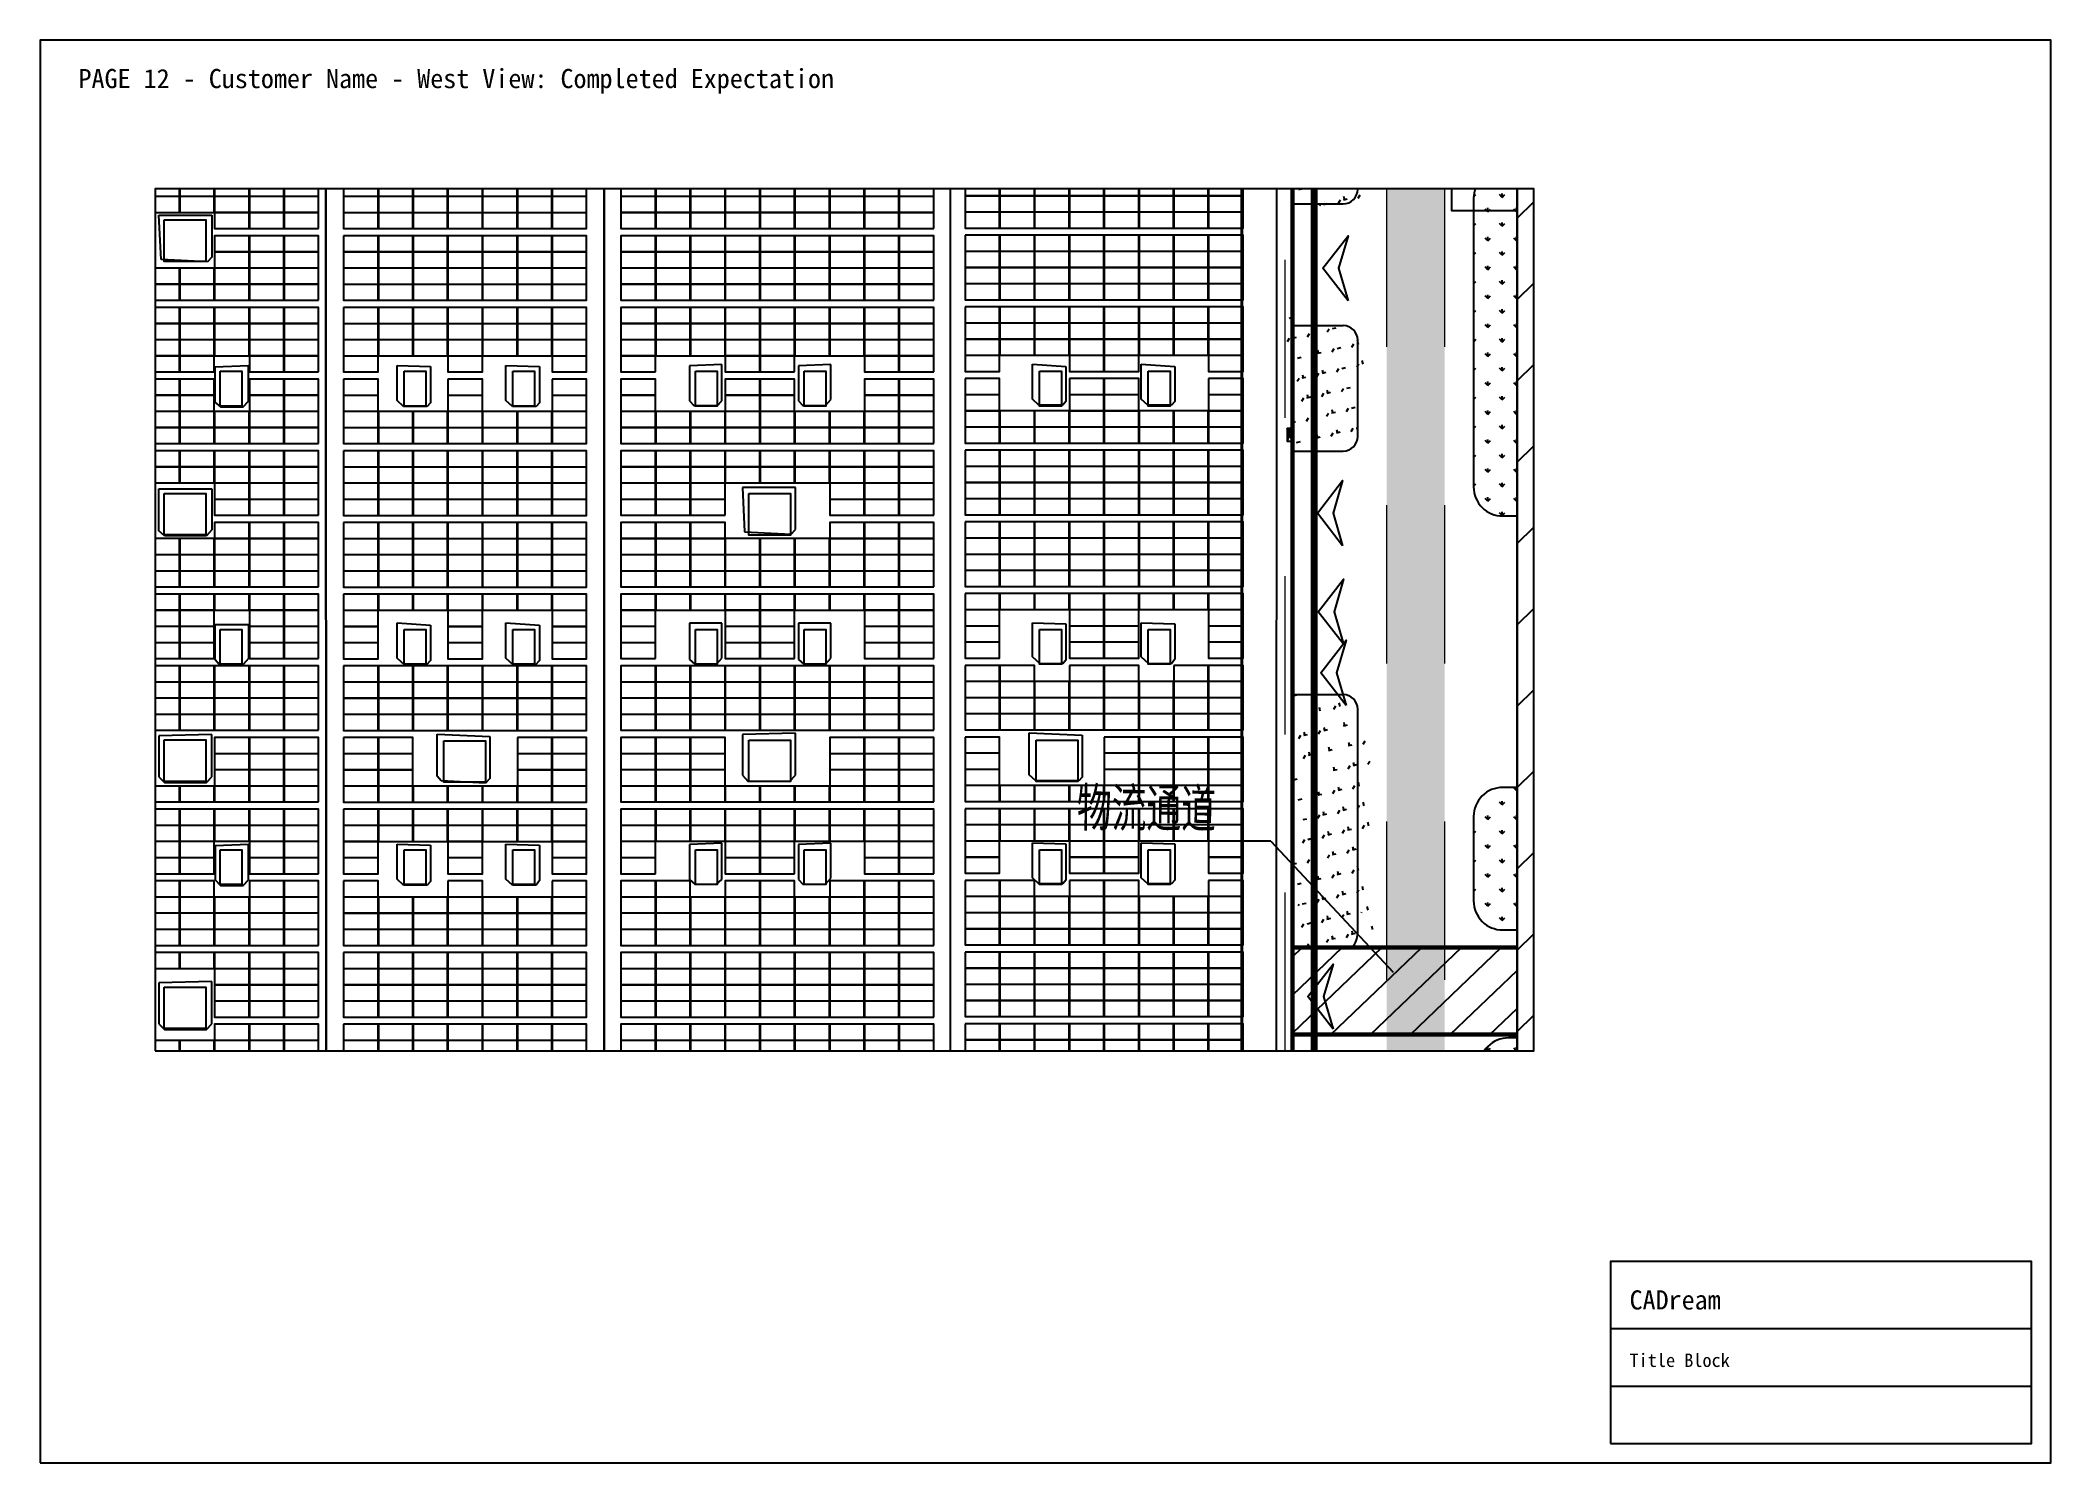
# Paper-space layout 'Layout1' of a CAD drawing. Header units: metres, sheet in millimetres. Extents: x 0 to 420, y 0 to 297.
# The model-space entities are those that its viewports show. They can reach past a viewport. Long polylines and large blocks are cut down to what shows.
import ezdxf

# ---------------------------------------------------------------- set-up
doc = ezdxf.new("R2010")
doc.units = ezdxf.units.M
for name, pattern in [('DASH', [0.35, 0.25, -0.1]), ('DASHED', [1.524, 1.27, -0.254]), ('DOTE', [2.42, 2, -0.2, 0.02, -0.2]), ('HIDDEN', [0.375, 0.25, -0.125]), ('X2', [10, 8, -2])]:
    doc.linetypes.add(name, pattern=pattern)
for name, color, linetype in [('-GRASS', 114, 'Continuous'), ('-其他', 7, 'Continuous'), ('-建筑轮廓线', 7, 'Continuous'), ('-总图道路', 7, 'Continuous'), ('-文字', 7, 'Continuous'), ('A-New building', 40, 'Continuous'), ('GREEN', 85, 'Continuous'), ('MAP', 251, 'Continuous'), ('S_其它', 7, 'Continuous'), ('SHEET_BORDER', 8, 'Continuous'), ('SHEET_TEXT', 5, 'Continuous'), ('SHEET_TITLEBLOCK', 7, 'Continuous'), ('SHEET_VIEWPORT_FRAME', 6, 'Continuous'), ('农转用2000坐标', 6, 'Continuous'), ('单元区域外轮廓', 7, 'ByLayer'), ('屋脊线', 7, 'ByLayer'), ('组件', 7, 'ByLayer'), ('逆变器', 7, 'ByLayer'), ('阴影', 8, 'DASHED'), ('障碍物', 7, 'ByLayer')]:
    doc.layers.add(name, color=color, linetype=linetype)
for name, color, linetype, lineweight in [('DOTE', 7, 'DOTE', 0), ('SiteLine', 1, 'Continuous', 0), ('X消防车道', 6, 'HIDDEN', 18)]:
    doc.layers.add(name, color=color, linetype=linetype, lineweight=lineweight)
doc.styles.add('_HZTXT', font='simplex.shx', dxfattribs={"width": 0.8, "bigfont": 'hztxt.shx'})
pattern_1 = [(90, (90000, -73341.4), (-997.795, 997.795), [264.58, -1731.01]), (45, (90000, -73341.4), (-997.796, 997.796), [264.58, -1146.516]), (135, (90000, -73341.4), (-997.796, -997.796), [264.58, -1146.516])]
pattern_2 = [(58.51216202, (-1970228605.7, -2547630934.4), (-329.70504027, 1372.03724668), [264.58066, -1731.01015]), (13.51216202, (-1970228605.7, -2547630934.4), (-329.705265, 1372.03818184), [264.58066, -1146.51615]), (103.51216202, (-1970228605.7, -2547630934.4), (-1372.03818184, -329.705265), [264.58066, -1146.51615])]
pattern_3 = [(328.51216202, (-1970228605.7, -2547630934.4), (1506.0502845, 939.1527315), [0, -1587.5])]

psp = doc.layouts.get("Layout1")

# ---------------------------------------------------------------- texts
at = {"layer": 'SHEET_TEXT'}
psp.add_text('PAGE 12 - Customer Name - West View: Completed Expectation', height=4, dxfattribs=at).set_placement((8, 287))

msp = doc.modelspace()

# ---------------------------------------------------------------- texts
at = {"layer": '-文字', "linetype": 'Continuous', "style": '_HZTXT', "width": 0.8}
msp.add_text('物流通道', height=3000, rotation=359.45651, dxfattribs=at).set_placement((73608, -44174, 10100))

# ---------------------------------------------------------------- blocks, each defined once
blk = doc.blocks.new('CADREAM_TITLEBLOCK_V1')
at = {"layer": 'SHEET_TITLEBLOCK'}
for p, q in [((0, 24), (88, 24)), ((0, 12), (88, 12))]:
    blk.add_line(p, q, dxfattribs=at)
blk.add_lwpolyline([(0, 0), (88, 0), (88, 38), (0, 38)], close=True, dxfattribs=at)
for s, height, p in [('CADream', 4, (4, 28)), ('Title Block', 2.8, (4, 16))]:
    blk.add_text(s, height=height, dxfattribs=at).set_placement(p)
blk = doc.blocks.new('*U5')
at = {"layer": '单元区域外轮廓', "color": 2}
for points in [[(-88500, 145849, 10100), (88500, 145849, 10100), (88500, -93851, 10100), (64900, -93851, 10100), (64901, -129651, 10100), (-82500, -129651, 10100), (-82500, -112951, 10100), (-88500, -112951, 10100), (-88500, 145849, 10100)], [(-88500, 145849, 10600), (88500, 145849, 10600), (88500, -93851, 10600), (64900, -93851, 10600), (64901, -129651, 10600), (-82500, -129651, 10600), (-82500, -112951, 10600), (-88500, -112951, 10600), (-88500, 145849, 10600)]]:
    blk.add_polyline3d(points, close=True, dxfattribs=at)
at = {"flags": 1}
for tag in ['unit_id', 'unit_name', 'parapet_height', 'ground_elevation', 'is_enable_parapet']:
    blk.add_attdef(tag, (0, 0), '', height=2.5, dxfattribs=at)
blk = doc.blocks.new('*U6')
at = {"layer": '屋脊线', "color": 30}
for p, q in [((21804, -129651, 8900), (21800, 145849, 8900)), ((41004, -129651, 10100), (41000, 145849, 10100)), ((64900, -93851, 8900), (64900, 145849, 8900)), ((88500, -93851, 10100), (88500, 145849, 10100))]:
    blk.add_line(p, q, dxfattribs=at)
at = {"flags": 1}
for tag in ['unit_id', 'unit_name']:
    blk.add_attdef(tag, (0, 0), '', height=2.5, dxfattribs=at)
blk = doc.blocks.new('*U28', base_point=(44, 18))
at = {"color": 0}
for p, q in [((0, 0), (87, 36)), ((57, 18), (82, 18)), ((57, 10), (82, 10))]:
    blk.add_line(p, q, dxfattribs=at)
blk.add_lwpolyline([(0, 0), (87, 0), (87, 36), (0, 36)], close=True, dxfattribs=at)
blk.add_lwpolyline([(5, 27, -0.6815), (16, 30), (26, 24, 0.6815), (37, 27)], format="xyb", dxfattribs=at)
blk = doc.blocks.new('*U195')
at = {"layer": '障碍物', "color": 1}
blk.add_polyline3d([(14500, -12501, 10), (16000, -12501, 10), (16000, -14901, 10), (14500, -14901, 10)], close=True, dxfattribs=at)
at = {"flags": 1}
for tag in ['height', 'shape']:
    blk.add_attdef(tag, (0, 0), '', height=2.5, dxfattribs=at)
blk = doc.blocks.new('*U199')
at = {"layer": '障碍物', "color": 1}
blk.add_polyline3d([(14500, -30301, 10), (16000, -30301, 10), (16000, -32701, 10), (14500, -32701, 10)], close=True, dxfattribs=at)
at = {"flags": 1}
for tag in ['height', 'shape']:
    blk.add_attdef(tag, (0, 0), '', height=2.5, dxfattribs=at)
blk = doc.blocks.new('*U203')
at = {"layer": '障碍物', "color": 1}
blk.add_polyline3d([(14500, -45501, 10), (16000, -45501, 10), (16000, -47901, 10), (14500, -47901, 10)], close=True, dxfattribs=at)
at = {"flags": 1}
for tag in ['height', 'shape']:
    blk.add_attdef(tag, (0, 0), '', height=2.5, dxfattribs=at)
blk = doc.blocks.new('*U237')
at = {"layer": '障碍物', "color": 1}
blk.add_polyline3d([(10640, -2058, 10), (13500, -2058, 10), (13500, -4919, 10), (10640, -4919, 10)], close=True, dxfattribs=at)
at = {"flags": 1}
for tag in ['height', 'shape']:
    blk.add_attdef(tag, (0, 0), '', height=2.5, dxfattribs=at)
blk = doc.blocks.new('*U238')
at = {"layer": '障碍物', "color": 1}
blk.add_polyline3d([(10640, -20928, 10), (13500, -20928, 10), (13500, -23789, 10), (10640, -23789, 10)], close=True, dxfattribs=at)
at = {"flags": 1}
for tag in ['height', 'shape']:
    blk.add_attdef(tag, (0, 0), '', height=2.5, dxfattribs=at)
blk = doc.blocks.new('*U239')
at = {"layer": '障碍物', "color": 1}
blk.add_polyline3d([(10640, -37928, 10), (13500, -37928, 10), (13500, -40789, 10), (10640, -40789, 10)], close=True, dxfattribs=at)
at = {"flags": 1}
for tag in ['height', 'shape']:
    blk.add_attdef(tag, (0, 0), '', height=2.5, dxfattribs=at)
blk = doc.blocks.new('*U240')
at = {"layer": '障碍物', "color": 1}
blk.add_polyline3d([(10640, -54978, 10), (13500, -54978, 10), (13500, -57839, 10), (10640, -57839, 10)], close=True, dxfattribs=at)
at = {"flags": 1}
for tag in ['height', 'shape']:
    blk.add_attdef(tag, (0, 0), '', height=2.5, dxfattribs=at)
blk = doc.blocks.new('*U264')
at = {"layer": '障碍物', "color": 1}
blk.add_polyline3d([(27200, -12501, 10), (28700, -12501, 10), (28700, -14901, 10), (27200, -14901, 10)], close=True, dxfattribs=at)
at = {"flags": 1}
for tag in ['height', 'shape']:
    blk.add_attdef(tag, (0, 0), '', height=2.5, dxfattribs=at)
blk = doc.blocks.new('*U265')
at = {"layer": '障碍物', "color": 1}
blk.add_polyline3d([(34700, -12501, 10), (36200, -12501, 10), (36200, -14901, 10), (34700, -14901, 10)], close=True, dxfattribs=at)
at = {"flags": 1}
for tag in ['height', 'shape']:
    blk.add_attdef(tag, (0, 0), '', height=2.5, dxfattribs=at)
blk = doc.blocks.new('*U266')
at = {"layer": '障碍物', "color": 1}
blk.add_polyline3d([(27200, -30301, 10), (28700, -30301, 10), (28700, -32701, 10), (27200, -32701, 10)], close=True, dxfattribs=at)
at = {"flags": 1}
for tag in ['height', 'shape']:
    blk.add_attdef(tag, (0, 0), '', height=2.5, dxfattribs=at)
blk = doc.blocks.new('*U267')
at = {"layer": '障碍物', "color": 1}
blk.add_polyline3d([(34700, -30301, 10), (36200, -30301, 10), (36200, -32701, 10), (34700, -32701, 10)], close=True, dxfattribs=at)
at = {"flags": 1}
for tag in ['height', 'shape']:
    blk.add_attdef(tag, (0, 0), '', height=2.5, dxfattribs=at)
blk = doc.blocks.new('*U268')
at = {"layer": '障碍物', "color": 1}
blk.add_polyline3d([(27200, -45501, 10), (28700, -45501, 10), (28700, -47901, 10), (27200, -47901, 10)], close=True, dxfattribs=at)
at = {"flags": 1}
for tag in ['height', 'shape']:
    blk.add_attdef(tag, (0, 0), '', height=2.5, dxfattribs=at)
blk = doc.blocks.new('*U269')
at = {"layer": '障碍物', "color": 1}
blk.add_polyline3d([(34700, -45501, 10), (36200, -45501, 10), (36200, -47901, 10), (34700, -47901, 10)], close=True, dxfattribs=at)
at = {"flags": 1}
for tag in ['height', 'shape']:
    blk.add_attdef(tag, (0, 0), '', height=2.5, dxfattribs=at)
blk = doc.blocks.new('*U284')
at = {"layer": '障碍物', "color": 1}
blk.add_polyline3d([(29939, -37981, 10), (32800, -37981, 10), (32800, -40842, 10), (29939, -40842, 10)], close=True, dxfattribs=at)
at = {"flags": 1}
for tag in ['height', 'shape']:
    blk.add_attdef(tag, (0, 0), '', height=2.5, dxfattribs=at)
blk = doc.blocks.new('*U302')
at = {"layer": '障碍物', "color": 1}
blk.add_polyline3d([(47300, -12501, 10), (48800, -12501, 10), (48800, -14901, 10), (47300, -14901, 10)], close=True, dxfattribs=at)
at = {"flags": 1}
for tag in ['height', 'shape']:
    blk.add_attdef(tag, (0, 0), '', height=2.5, dxfattribs=at)
blk = doc.blocks.new('*U303')
at = {"layer": '障碍物', "color": 1}
blk.add_polyline3d([(54800, -12501, 10), (56300, -12501, 10), (56300, -14901, 10), (54800, -14901, 10)], close=True, dxfattribs=at)
at = {"flags": 1}
for tag in ['height', 'shape']:
    blk.add_attdef(tag, (0, 0), '', height=2.5, dxfattribs=at)
blk = doc.blocks.new('*U304')
at = {"layer": '障碍物', "color": 1}
blk.add_polyline3d([(71050, -12501, 10), (72550, -12501, 10), (72550, -14901, 10), (71050, -14901, 10)], close=True, dxfattribs=at)
at = {"flags": 1}
for tag in ['height', 'shape']:
    blk.add_attdef(tag, (0, 0), '', height=2.5, dxfattribs=at)
blk = doc.blocks.new('*U305')
at = {"layer": '障碍物', "color": 1}
blk.add_polyline3d([(78550, -12501, 10), (80050, -12501, 10), (80050, -14901, 10), (78550, -14901, 10)], close=True, dxfattribs=at)
at = {"flags": 1}
for tag in ['height', 'shape']:
    blk.add_attdef(tag, (0, 0), '', height=2.5, dxfattribs=at)
blk = doc.blocks.new('*U306')
at = {"layer": '障碍物', "color": 1}
blk.add_polyline3d([(47300, -30301, 10), (48800, -30301, 10), (48800, -32701, 10), (47300, -32701, 10)], close=True, dxfattribs=at)
at = {"flags": 1}
for tag in ['height', 'shape']:
    blk.add_attdef(tag, (0, 0), '', height=2.5, dxfattribs=at)
blk = doc.blocks.new('*U307')
at = {"layer": '障碍物', "color": 1}
blk.add_polyline3d([(54800, -30301, 10), (56300, -30301, 10), (56300, -32701, 10), (54800, -32701, 10)], close=True, dxfattribs=at)
at = {"flags": 1}
for tag in ['height', 'shape']:
    blk.add_attdef(tag, (0, 0), '', height=2.5, dxfattribs=at)
blk = doc.blocks.new('*U308')
at = {"layer": '障碍物', "color": 1}
blk.add_polyline3d([(71050, -30301, 10), (72550, -30301, 10), (72550, -32701, 10), (71050, -32701, 10)], close=True, dxfattribs=at)
at = {"flags": 1}
for tag in ['height', 'shape']:
    blk.add_attdef(tag, (0, 0), '', height=2.5, dxfattribs=at)
blk = doc.blocks.new('*U309')
at = {"layer": '障碍物', "color": 1}
blk.add_polyline3d([(78550, -30301, 10), (80050, -30301, 10), (80050, -32701, 10), (78550, -32701, 10)], close=True, dxfattribs=at)
at = {"flags": 1}
for tag in ['height', 'shape']:
    blk.add_attdef(tag, (0, 0), '', height=2.5, dxfattribs=at)
blk = doc.blocks.new('*U310')
at = {"layer": '障碍物', "color": 1}
blk.add_polyline3d([(47300, -45501, 10), (48800, -45501, 10), (48800, -47901, 10), (47300, -47901, 10)], close=True, dxfattribs=at)
at = {"flags": 1}
for tag in ['height', 'shape']:
    blk.add_attdef(tag, (0, 0), '', height=2.5, dxfattribs=at)
blk = doc.blocks.new('*U311')
at = {"layer": '障碍物', "color": 1}
blk.add_polyline3d([(54800, -45501, 10), (56300, -45501, 10), (56300, -47901, 10), (54800, -47901, 10)], close=True, dxfattribs=at)
at = {"flags": 1}
for tag in ['height', 'shape']:
    blk.add_attdef(tag, (0, 0), '', height=2.5, dxfattribs=at)
blk = doc.blocks.new('*U312')
at = {"layer": '障碍物', "color": 1}
blk.add_polyline3d([(71050, -45501, 10), (72550, -45501, 10), (72550, -47901, 10), (71050, -47901, 10)], close=True, dxfattribs=at)
at = {"flags": 1}
for tag in ['height', 'shape']:
    blk.add_attdef(tag, (0, 0), '', height=2.5, dxfattribs=at)
blk = doc.blocks.new('*U313')
at = {"layer": '障碍物', "color": 1}
blk.add_polyline3d([(78550, -45501, 10), (80050, -45501, 10), (80050, -47901, 10), (78550, -47901, 10)], close=True, dxfattribs=at)
at = {"flags": 1}
for tag in ['height', 'shape']:
    blk.add_attdef(tag, (0, 0), '', height=2.5, dxfattribs=at)
blk = doc.blocks.new('*U329')
at = {"layer": '障碍物', "color": 1}
blk.add_polyline3d([(50990, -20931, 10), (53850, -20931, 10), (53850, -23792, 10), (50990, -23792, 10)], close=True, dxfattribs=at)
at = {"flags": 1}
for tag in ['height', 'shape']:
    blk.add_attdef(tag, (0, 0), '', height=2.5, dxfattribs=at)
blk = doc.blocks.new('*U330')
at = {"layer": '障碍物', "color": 1}
blk.add_polyline3d([(50990, -37931, 10), (53850, -37931, 10), (53850, -40792, 10), (50990, -40792, 10)], close=True, dxfattribs=at)
at = {"flags": 1}
for tag in ['height', 'shape']:
    blk.add_attdef(tag, (0, 0), '', height=2.5, dxfattribs=at)
blk = doc.blocks.new('*U331')
at = {"layer": '障碍物', "color": 1}
blk.add_polyline3d([(70820, -37931, 10), (73681, -37931, 10), (73681, -40792, 10), (70820, -40792, 10)], close=True, dxfattribs=at)
at = {"flags": 1}
for tag in ['height', 'shape']:
    blk.add_attdef(tag, (0, 0), '', height=2.5, dxfattribs=at)
blk = doc.blocks.new('*U21')
at = {"layer": '组件', "color": 0}
blk.add_polyline3d([(0, 0, 0), (0, -110, 0), (238, -110, 12), (238, 0, 12)], close=True, dxfattribs=at)
at = {"flags": 1}
for tag in ['silicon-material', 'panel-length', 'panel-width', 'panel-height', 'mounting-hole-spacing1', 'mounting-hole-spacing2', 'userid', 'module-material', 'theme', 'name', 'vmpo', 'voco', 'pmax', 'company-name', 'note', 'id', 'impo', 'isco']:
    blk.add_attdef(tag, (0, 0), '', height=2.5, dxfattribs=at)
blk = doc.blocks.new('*U19')
at = {"layer": '组件', "color": 0}
blk.add_polyline3d([(0, 0, 0), (0, 110, 0), (-238, 110, 12), (-238, 0, 12)], close=True, dxfattribs=at)
at = {"flags": 1}
for tag in ['silicon-material', 'panel-length', 'panel-width', 'panel-height', 'mounting-hole-spacing1', 'mounting-hole-spacing2', 'userid', 'module-material', 'theme', 'name', 'vmpo', 'voco', 'pmax', 'company-name', 'note', 'id', 'impo', 'isco']:
    blk.add_attdef(tag, (0, 0), '', height=2.5, dxfattribs=at)
blk = doc.blocks.new('*U17')
at = {"layer": '组件', "color": 0}
blk.add_polyline3d([(0, 0, 0), (0, -110, 0), (238, -110, 15), (238, 0, 15)], close=True, dxfattribs=at)
at = {"flags": 1}
for tag in ['silicon-material', 'panel-length', 'panel-width', 'panel-height', 'mounting-hole-spacing1', 'mounting-hole-spacing2', 'userid', 'module-material', 'theme', 'name', 'vmpo', 'voco', 'pmax', 'company-name', 'note', 'id', 'impo', 'isco']:
    blk.add_attdef(tag, (0, 0), '', height=2.5, dxfattribs=at)
blk = doc.blocks.new('*U15')
at = {"layer": '组件', "color": 0}
blk.add_polyline3d([(0, 0, 0), (0, 110, 0), (-238, 110, 13), (-238, 0, 13)], close=True, dxfattribs=at)
at = {"flags": 1}
for tag in ['silicon-material', 'panel-length', 'panel-width', 'panel-height', 'mounting-hole-spacing1', 'mounting-hole-spacing2', 'userid', 'module-material', 'theme', 'name', 'vmpo', 'voco', 'pmax', 'company-name', 'note', 'id', 'impo', 'isco']:
    blk.add_attdef(tag, (0, 0), '', height=2.5, dxfattribs=at)

# ---------------------------------------------------------------- hatches: boundary and pattern name
at = {"layer": '-GRASS'}
h = msp.add_hatch(dxfattribs=at)
h.set_pattern_fill('GRASS', color=256, scale=500, angle=-31.48784)
h.set_pattern_definition(pattern_2)
h.paths.add_polyline_path([(93000, -10349, 0.4142081), (92000, -9349), (88500, -9349), (88500, -17999), (92000, -17999, 0.4142009), (93000, -16999)])
h.paths.add_polyline_path([(93000, 6851, 0.414218), (92000, 7851), (88500, 7851), (88500, -949), (92000, -949, 0.4142136), (93000, 51)])
h.paths.add_polyline_path([(93000, 24051, 0.4142213), (92000, 25051), (88500, 25051), (88500, 16251), (92000, 16251, 0.4142136), (93000, 17251)])
h = msp.add_hatch(dxfattribs=at)
h.set_pattern_fill('GRASS', color=256, scale=500, angle=-31.48784)
h.set_pattern_definition(pattern_2)
h.paths.add_polyline_path([(93000, -35979, 0.4142136), (92000, -34979), (88500, -34979), (88500, -52429), (92618, -52429, 0.1844831), (93000, -51429)])
at = {"layer": '-其他'}
h = msp.add_hatch(dxfattribs=at)
h.set_pattern_fill('ANSI31', color=256, scale=1200)
h.set_pattern_definition([(45, (-495701042.8, -3200636267.2), (-1347.0384181, 1347.0384182), [])])
h.paths.add_polyline_path([(104000, -52249), (88500, -52249), (88500, -58249), (104000, -58249)])
at = {"layer": 'A-New building', "linetype": 'Continuous'}
h = msp.add_hatch(dxfattribs=at)
h.set_pattern_fill('ANSI31', color=253, scale=2500)
h.set_pattern_definition([(45, (-495178725.3, -3199784105), (-2806.330038, 2806.330038), [])])
h.paths.add_polyline_path([(111442, -93929), (111442, 145671), (104000, 145671), (104000, -93929)])
at = {"layer": 'GREEN', "linetype": 'Continuous'}
h = msp.add_hatch(dxfattribs=at)
h.set_pattern_fill('GRASS', color=256, scale=500, angle=-31.48776, style=0)
h.set_pattern_definition(pattern_1)
edge = h.paths.add_edge_path()
edge.add_line((103000, -22479), (103995, -22479))
edge.add_line((103995, -22479), (103995, 1421))
edge.add_line((103995, 1421), (103000, 1421))
edge.add_arc((103000, -579), 2000, 90, 180)
edge.add_line((101000, -579), (101000, -20479))
edge.add_arc((103000, -20479), 2000, 180, 270)
h = msp.add_hatch(dxfattribs=at)
h.set_pattern_fill('GRASS', color=256, scale=500, angle=-31.48776, style=0)
h.set_pattern_definition(pattern_1)
edge = h.paths.add_edge_path()
edge.add_line((103995, -51029), (103995, -41204))
edge.add_line((103995, -41204), (103000, -41204))
edge.add_arc((103000, -43204), 2000, 90, 180)
edge.add_line((101000, -43204), (101000, -49029))
edge.add_arc((103000, -49029), 2000, 180, 270)
edge.add_line((103000, -51029), (103995, -51029))
h = msp.add_hatch(dxfattribs=at)
h.set_pattern_fill('GRASS', color=256, scale=500, angle=-31.48776, style=0)
h.set_pattern_definition(pattern_1)
edge = h.paths.add_edge_path()
edge.add_line((101400, -67329), (104000, -67329))
edge.add_line((104000, -67329), (104000, -58479))
edge.add_line((104000, -58479), (103400, -58479))
edge.add_arc((103400, -60479), 2000, 90, 180)
edge.add_line((101400, -60479), (101400, -67329))
at = {"layer": 'X消防车道'}
h = msp.add_hatch(dxfattribs=at)
h.set_pattern_fill('DOTS', color=8, scale=1000, angle=-31.48784)
h.set_pattern_definition(pattern_3)
h.paths.add_polyline_path([(-93210, -143670, 0.3886963), (-80261, -155529), (-29868, -155529, 0.0729934), (-27282, -155149), (-24813, -154408, -0.0729934), (-22226, -154029), (83400, -154029, -0.4142154), (92400, -163029), (92400, -173022), (96400, -173176), (96400, -163029, 0.4142203), (83400, -150029), (-22813, -150029, 0.0729934), (-25400, -150408), (-27869, -151149, -0.0729934), (-30455, -151529), (-80261, -151529, -0.3886977), (-89226, -143319), (-114667, 145381, -0.4401983), (-105702, 155171), (86000, 155171, -0.414211), (95000, 146171, -0.1414481), (97000, 153099, 0.2576704), (86000, 159171), (-105702, 159171, 0.4401961), (-118651, 145030)])
h = msp.add_hatch(dxfattribs=at)
h.set_pattern_fill('DOTS', color=8, scale=1000, angle=-31.48784)
h.set_pattern_definition(pattern_3)
h.paths.add_polyline_path([(95000, -94329, 0.2576671), (101072, -105329, -0.1414497), (108000, -103329, -0.4142136), (99000, -94329), (99000, 146171, 0.141447), (97000, 153099, 0.1414526), (95000, 146171)])
h.paths.add_polyline_path([(108000, 159171), (86000, 159171, -0.2576703), (97000, 153099, -0.2576671)])
h = msp.add_hatch(dxfattribs=at)
h.set_pattern_fill('DOTS', color=8, scale=1000, angle=-31.48784)
h.set_pattern_definition(pattern_3)
edge = h.paths.add_edge_path()
edge.add_arc((253000, -114829), 13000, 57.79611, 89.99991)
edge.add_arc((253000, -114829), 13000, 57.79584, 89.99945, ccw=False)
edge.add_arc((253000, -92829), 13000, 302.2043, 302.20456)
edge = h.paths.add_edge_path()
edge.add_line((111442, 155171), (111442, 159171))
edge.add_line((111442, 159171), (108000, 159171))
edge.add_arc((108000, 146171), 13000, 90.00049, 147.79577)
edge.add_arc((86000, 146171), 13000, 0.0006, 32.20423, ccw=False)
edge.add_line((99000, 146171), (99000, 146171))
edge.add_arc((108000, 146171), 9000, 90, 180.00007, ccw=False)
edge.add_line((108000, 155171), (111442, 155171))

# ---------------------------------------------------------------- linework, layer by layer
at = {"layer": '-建筑轮廓线'}
msp.add_line((88500, -52249, 10100), (104000, -52249, 10100), dxfattribs=at)
at = {"layer": '-建筑轮廓线', "const_width": 300, "elevation": 10100}
msp.add_lwpolyline([(88500, 145851), (-88500, 145851), (-88500, -112949), (-82500, -112949), (-82500, -129749), (-82800, -129749), (-82800, -145849), (65100, -145849), (65100, -129749), (64800, -129749), (64800, -93849), (88500, -93849)], close=True, dxfattribs=at)
for points in [[(88505, -52249), (104005, -52249)], [(88500, -58249), (104000, -58249)]]:
    msp.add_lwpolyline(points, dxfattribs=at)
at = {"layer": '-总图道路'}
for p, q in [((104000, -93929, 10100), (104000, 145671, 10100)), ((93000, 51, 10100), (93000, 6851, 10100)), ((88500, -949, 10100), (92000, -949, 10100)), ((88500, -9349, 10100), (92000, -9349, 10100)), ((93000, -16999, 10100), (93000, -10349, 10100)), ((88500, -17999, 10100), (92000, -17999, 10100)), ((88500, -34799, 10100), (92000, -34799, 10100)), ((93000, -51249, 10100), (93000, -35799, 10100)), ((88500, -58838, 10100), (88500, -50335, 10100)), ((104000, -50335, 10100), (104000, -58838, 10100)), ((104000, -58249, 10100), (88500, -58249, 10100))]:
    msp.add_line(p, q, dxfattribs=at)
at = {"layer": '-总图道路', "linetype": 'Continuous', "elevation": 10100, "flags": 128}
for points in [[(103000, -22479), (103995, -22479), (103995, 1421), (103000, 1421, 0.4142136), (101000, -579), (101000, -20479, 0.4142136)], [(101400, -67329), (104000, -67329), (104000, -58479), (103400, -58479, 0.4142136), (101400, -60479)]]:
    msp.add_lwpolyline(points, format="xyb", close=True, dxfattribs=at)
msp.add_lwpolyline([(103995, -51029), (103995, -41204), (103000, -41204, 0.4142136), (101000, -43204), (101000, -49029, 0.4142136), (103000, -51029), (103995, -51029)], format="xyb", dxfattribs=at)
at = {"layer": '-总图道路'}
for centre, radius, start, end in [((92000, 51, 10100), 1000, 270, 359.99999), ((92000, -10349, 10100), 1000, 359.99999, 90), ((92000, -16999, 10100), 1000, 270, 359.99999), ((92000, -35799, 10100), 1000, 359.99999, 90), ((91500, -51249, 10100), 1500, 318.18969, 359.99999)]:
    msp.add_arc(centre, radius, start, end, dxfattribs=at)
at = {"layer": '-文字', "linetype": 'Continuous'}
for q in [(73428, -44911, 10100), (95447, -53940, 10100)]:
    msp.add_line((87006, -44911, 10100), q, dxfattribs=at)
at = {"layer": 'A-New building', "elevation": 10100}
msp.add_lwpolyline([(111442, 145671), (104000, 145671), (104000, -93929), (111442, -93929)], dxfattribs=at)
at = {"layer": 'A-New building', "linetype": 'Continuous', "elevation": 10100}
msp.add_lwpolyline([(104000, -1429), (99500, -1429), (99500, 19771), (104000, 19771)], dxfattribs=at)
at = {"layer": 'DOTE', "ltscale": 0.0015}
msp.add_line((88000, -93349, 10100), (88000, 145351, 10100), dxfattribs=at)
at = {"layer": 'MAP', "linetype": 'Continuous', "elevation": 10100, "flags": 128}
msp.add_lwpolyline([(90000, 198989), (-123978, 194084), (-92776, -159993), (90000, -167056)], close=True, dxfattribs=at)
at = {"layer": 'S_其它', "elevation": 10100}
for points in [[(92332, -7646), (90590, -5396), (92332, -3146), (91679, -5396), (92332, -7646)], [(91963, -24529), (90221, -22279), (91963, -20029), (91310, -22279), (91963, -24529)], [(92024, -31330), (90283, -29080), (92024, -26830), (91371, -29080), (92024, -31330)], [(92195, -35554), (90453, -33304), (92195, -31054), (91542, -33304), (92195, -35554)], [(91298, -57881), (89556, -55631), (91298, -53381), (90645, -55631), (91298, -57881)]]:
    msp.add_lwpolyline(points, dxfattribs=at)
at = {"layer": 'SiteLine', "linetype": 'DOTE', "ltscale": 10, "elevation": 10100}
msp.add_lwpolyline([(111442, -167884), (95245, -167258), (90000, -167056), (90000, 198989), (111442, 199481)], dxfattribs=at)
at = {"layer": 'X消防车道', "color": 8, "ltscale": 0.01}
for p, q in [((95000, 146171, 10100), (95000, -141029, 10100)), ((99000, 146171, 10100), (99000, -94329, 10100))]:
    msp.add_line(p, q, dxfattribs=at)
at = {"layer": '农转用2000坐标', "color": 1, "linetype": 'DASH', "ltscale": 0.01, "const_width": 500, "elevation": 10100}
msp.add_lwpolyline([(90000, 198989), (-123978, 194084), (-92776, -159993), (90000, -167056)], close=True, dxfattribs=at)
at = {"layer": '农转用2000坐标', "color": 5, "linetype": 'X2', "ltscale": 0.001, "const_width": 200, "elevation": 10100}
msp.add_lwpolyline([(85000, 193873), (-118529, 189207), (-88182, -155167), (85000, -161859)], close=True, dxfattribs=at)
at = {"layer": '单元区域外轮廓', "elevation": 10100}
msp.add_lwpolyline([(-88500, 145849), (88500, 145849), (88500, -93851), (64900, -93851), (64901, -129651), (-82500, -129651), (-82500, -112951), (-88500, -112951), (-88500, 145849)], dxfattribs=at)
at = {"layer": '屋脊线', "color": 30, "elevation": 8900}
for points in [[(21800, 145849), (21804, -129651)], [(64900, -93851), (64900, 145849)]]:
    msp.add_lwpolyline(points, dxfattribs=at)
at = {"layer": '屋脊线', "color": 2, "elevation": 10100}
msp.add_lwpolyline([(41000, 145849), (41004, -129651)], dxfattribs=at)
at = {"layer": '阴影', "linetype": 'DASHED'}
for points in [[(64983, -93776, 8905), (88477, -93776, 10100), (88477, 145801, 10100), (87436, 145801, 10047), (87362, -92727, 10043), (64908, -90467, 8901), (64983, -93776, 8905)], [(10275, -1720, 9513), (13919, -1720, 9320), (13919, -4626, 9320), (13622, -4949, 9335), (10424, -4788, 9505), (10275, -1720, 9513)], [(14142, -12214, 9308), (14142, -14635, 9308), (14514, -14958, 9288), (16076, -14958, 9205), (16448, -14555, 9185), (16448, -12133, 9185), (14142, -12214, 9308)], [(26712, -12100, 9208), (29017, -12180, 9352), (29017, -14683, 9352), (28794, -14925, 9338), (27158, -14925, 9236), (26712, -14521, 9208), (26712, -12100, 9208)], [(34223, -12099, 9677), (36528, -12180, 9821), (36528, -14682, 9821), (36305, -14925, 9807), (34669, -14925, 9705), (34223, -14521, 9677), (34223, -12099, 9677)], [(49127, -14537, 9693), (49127, -12035, 9693), (46892, -12116, 9805), (46892, -14537, 9805), (47190, -14860, 9790), (48829, -14860, 9708), (49127, -14537, 9693)], [(56651, -14456, 9315), (56651, -12035, 9315), (54416, -12116, 9427), (54416, -14537, 9427), (54714, -14860, 9412), (56279, -14860, 9334), (56651, -14456, 9315)], [(70559, -14428, 9189), (70559, -12007, 9189), (72864, -12168, 9306), (72864, -14590, 9306), (72641, -14832, 9295), (71005, -14832, 9211), (70559, -14428, 9189)], [(78068, -14428, 9571), (78068, -12007, 9571), (80373, -12168, 9688), (80373, -14590, 9688), (80150, -14832, 9676), (78514, -14832, 9593), (78068, -14428, 9571)], [(10275, -20609, 9513), (13919, -20609, 9320), (13919, -23434, 9320), (13548, -23837, 9339), (10647, -23837, 9493), (10275, -23514, 9513), (10275, -20609, 9513)], [(54193, -23416, 9439), (54193, -20510, 9439), (50542, -20510, 9622), (50691, -23578, 9614), (53895, -23739, 9454), (54193, -23416, 9439)], [(14143, -29972, 9308), (16448, -29972, 9185), (16448, -32313, 9185), (16076, -32716, 9205), (14440, -32716, 9292), (14143, -32394, 9308), (14143, -29972, 9308)], [(26712, -29858, 9208), (29017, -30019, 9352), (29017, -32441, 9352), (28720, -32764, 9333), (27233, -32764, 9240), (26712, -32279, 9208), (26712, -29858, 9208)], [(34223, -29858, 9677), (36529, -30019, 9821), (36529, -32441, 9821), (36231, -32763, 9803), (34744, -32763, 9710), (34223, -32279, 9677), (34223, -29858, 9677)], [(49127, -32295, 9693), (49127, -29874, 9693), (46892, -29874, 9805), (46892, -32376, 9805), (47264, -32699, 9787), (48754, -32699, 9712), (49127, -32295, 9693)], [(56651, -32295, 9315), (56651, -29874, 9315), (54416, -29874, 9427), (54416, -32376, 9427), (54789, -32699, 9409), (56279, -32699, 9334), (56651, -32295, 9315)], [(70559, -32187, 9189), (70559, -29846, 9189), (72864, -29927, 9306), (72864, -32429, 9306), (72641, -32671, 9295), (71079, -32671, 9215), (70559, -32187, 9189)], [(78068, -32187, 9571), (78068, -29846, 9571), (80373, -29927, 9688), (80373, -32348, 9688), (80150, -32671, 9676), (78589, -32671, 9597), (78068, -32187, 9571)], [(54193, -40367, 9439), (54193, -37461, 9439), (50542, -37542, 9622), (50542, -40367, 9622), (50915, -40771, 9603), (53820, -40771, 9457), (54193, -40367, 9439)], [(70336, -40340, 9177), (70336, -37434, 9177), (73979, -37595, 9363), (73979, -40501, 9363), (73756, -40743, 9351), (70782, -40743, 9200), (70336, -40340, 9177)], [(10275, -37640, 9513), (10276, -40466, 9513), (10647, -40869, 9493), (13548, -40869, 9339), (13920, -40465, 9320), (13920, -37560, 9320), (10275, -37640, 9513)], [(29464, -37526, 9380), (33108, -37687, 9608), (33108, -40593, 9608), (32810, -40916, 9589), (29761, -40755, 9398), (29464, -40432, 9380), (29464, -37526, 9380)], [(14143, -45228, 9308), (14143, -47569, 9308), (14515, -47972, 9288), (16077, -47972, 9205), (16448, -47569, 9185), (16448, -45147, 9185), (14143, -45228, 9308)], [(26712, -45114, 9208), (29018, -45194, 9352), (29018, -47697, 9352), (28795, -47939, 9338), (27158, -47939, 9236), (26712, -47535, 9208), (26712, -45114, 9208)], [(34223, -45114, 9677), (36529, -45194, 9821), (36529, -47616, 9821), (36306, -47939, 9807), (34670, -47939, 9705), (34223, -47535, 9677), (34223, -45114, 9677)], [(49127, -47551, 9693), (49127, -45049, 9693), (46892, -45130, 9805), (46892, -47551, 9805), (47264, -47874, 9787), (48754, -47874, 9712), (49127, -47551, 9693)], [(56651, -47471, 9315), (56651, -45049, 9315), (54416, -45130, 9427), (54416, -47551, 9427), (54714, -47874, 9412), (56279, -47874, 9334), (56651, -47471, 9315)], [(70559, -47443, 9189), (70559, -45021, 9189), (72864, -45102, 9306), (72864, -47604, 9306), (72641, -47847, 9295), (71005, -47847, 9211), (70559, -47443, 9189)], [(78068, -47443, 9571), (78068, -45021, 9571), (80373, -45102, 9688), (80373, -47604, 9688), (80150, -47847, 9676), (78514, -47847, 9593), (78068, -47443, 9571)], [(10276, -54672, 9513), (10276, -57497, 9513), (10648, -57901, 9493), (13548, -57901, 9339), (13920, -57497, 9320), (13920, -54591, 9320), (10276, -54672, 9513)]]:
    msp.add_polyline3d(points, close=True, dxfattribs=at)
at = {"layer": '障碍物', "elevation": 10300}
for points in [[(10640, -2058), (13500, -2058), (13500, -4919), (10640, -4919)], [(10640, -20928), (13500, -20928), (13500, -23789), (10640, -23789)], [(50990, -20931), (53850, -20931), (53850, -23792), (50990, -23792)], [(10640, -37928), (13500, -37928), (13500, -40789), (10640, -40789)], [(29939, -37981), (32800, -37981), (32800, -40842), (29939, -40842)], [(50990, -37931), (53850, -37931), (53850, -40792), (50990, -40792)], [(70820, -37931), (73681, -37931), (73681, -40792), (70820, -40792)], [(10640, -54978), (13500, -54978), (13500, -57839), (10640, -57839)]]:
    msp.add_lwpolyline(points, close=True, dxfattribs=at)
at = {"layer": '障碍物', "color": 4, "elevation": 10300}
for points in [[(14500, -12501), (16000, -12501), (16000, -14901), (14500, -14901)], [(27200, -12501), (28700, -12501), (28700, -14901), (27200, -14901)], [(34700, -12501), (36200, -12501), (36200, -14901), (34700, -14901)], [(47300, -12501), (48800, -12501), (48800, -14901), (47300, -14901)], [(54800, -12501), (56300, -12501), (56300, -14901), (54800, -14901)], [(71050, -12501), (72550, -12501), (72550, -14901), (71050, -14901)], [(78550, -12501), (80050, -12501), (80050, -14901), (78550, -14901)], [(14500, -30301), (16000, -30301), (16000, -32701), (14500, -32701)], [(27200, -30301), (28700, -30301), (28700, -32701), (27200, -32701)], [(34700, -30301), (36200, -30301), (36200, -32701), (34700, -32701)], [(47300, -30301), (48800, -30301), (48800, -32701), (47300, -32701)], [(54800, -30301), (56300, -30301), (56300, -32701), (54800, -32701)], [(71050, -30301), (72550, -30301), (72550, -32701), (71050, -32701)], [(78550, -30301), (80050, -30301), (80050, -32701), (78550, -32701)], [(14500, -45501), (16000, -45501), (16000, -47901), (14500, -47901)], [(27200, -45501), (28700, -45501), (28700, -47901), (27200, -47901)], [(34700, -45501), (36200, -45501), (36200, -47901), (34700, -47901)], [(47300, -45501), (48800, -45501), (48800, -47901), (47300, -47901)], [(54800, -45501), (56300, -45501), (56300, -47901), (54800, -47901)], [(71050, -45501), (72550, -45501), (72550, -47901), (71050, -47901)], [(78550, -45501), (80050, -45501), (80050, -47901), (78550, -47901)]]:
    msp.add_lwpolyline(points, close=True, dxfattribs=at)

# ---------------------------------------------------------------- block references
at = {"layer": '单元区域外轮廓'}
msp.add_blockref('*U5', (0, 0), dxfattribs=at)
at = {"layer": '屋脊线'}
msp.add_blockref('*U6', (0, 0), dxfattribs=at)
at = {"layer": '组件', "color": 5, "xscale": 10, "yscale": 10, "zscale": 10}
for name, p in [('*U15', (11693, -423, 9537)), ('*U15', (14093, -423, 9409)), ('*U15', (16494, -423, 9282)), ('*U15', (18895, -423, 9154)), ('*U15', (21295, -423, 9027)), ('*U17', (23015, 673, 9076)), ('*U17', (25414, 673, 9226)), ('*U17', (27813, 673, 9376)), ('*U17', (30213, 673, 9526)), ('*U17', (32612, 673, 9676)), ('*U17', (35011, 673, 9826)), ('*U17', (37411, 673, 9976)), ('*U19', (44537, -423, 10023)), ('*U19', (46938, -423, 9902)), ('*U19', (49339, -423, 9782)), ('*U19', (51740, -423, 9661)), ('*U19', (54141, -423, 9541)), ('*U19', (56542, -423, 9420)), ('*U19', (58943, -423, 9299)), ('*U19', (61344, -423, 9179)), ('*U19', (63745, -423, 9058)), ('*U21', (65906, 711, 9051)), ('*U21', (68307, 711, 9173)), ('*U21', (70708, 711, 9295)), ('*U21', (73109, 711, 9417)), ('*U21', (75510, 711, 9540)), ('*U21', (77910, 711, 9662)), ('*U21', (80311, 711, 9784)), ('*U21', (82712, 711, 9906)), ('*U15', (11693, -1539, 9537)), ('*U15', (14093, -1539, 9409)), ('*U15', (16494, -1539, 9282)), ('*U15', (18895, -1539, 9154)), ('*U15', (21295, -1539, 9027)), ('*U17', (23015, -443, 9076)), ('*U17', (25414, -443, 9226)), ('*U17', (27813, -443, 9376)), ('*U17', (30213, -443, 9526)), ('*U17', (32612, -443, 9676)), ('*U17', (35011, -443, 9826)), ('*U17', (37411, -443, 9976)), ('*U19', (44537, -1539, 10023)), ('*U19', (46938, -1539, 9902)), ('*U19', (49339, -1539, 9782)), ('*U19', (51740, -1539, 9661)), ('*U19', (54141, -1539, 9541)), ('*U19', (56542, -1539, 9420)), ('*U19', (58943, -1539, 9299)), ('*U19', (61344, -1539, 9179)), ('*U19', (63745, -1539, 9058)), ('*U21', (65906, -405, 9051)), ('*U21', (68307, -405, 9173)), ('*U21', (70708, -405, 9295)), ('*U21', (73109, -405, 9417)), ('*U21', (75510, -405, 9540)), ('*U21', (77910, -405, 9662)), ('*U21', (80311, -405, 9784)), ('*U21', (82712, -405, 9906)), ('*U15', (16494, -2655, 9282)), ('*U15', (18895, -2655, 9154)), ('*U15', (21295, -2655, 9027)), ('*U17', (23015, -1559, 9076)), ('*U17', (25414, -1559, 9226)), ('*U17', (27813, -1559, 9376)), ('*U17', (30213, -1559, 9526)), ('*U17', (32612, -1559, 9676)), ('*U17', (35011, -1559, 9826)), ('*U17', (37411, -1559, 9976)), ('*U19', (44537, -2655, 10023)), ('*U19', (46938, -2655, 9902)), ('*U19', (49339, -2655, 9782)), ('*U19', (51740, -2655, 9661)), ('*U19', (54141, -2655, 9541)), ('*U19', (56542, -2655, 9420)), ('*U19', (58943, -2655, 9299)), ('*U19', (61344, -2655, 9179)), ('*U19', (63745, -2655, 9058)), ('*U21', (65906, -1521, 9051)), ('*U21', (68307, -1521, 9173)), ('*U21', (70708, -1521, 9295)), ('*U21', (73109, -1521, 9417)), ('*U21', (75510, -1521, 9540)), ('*U21', (77910, -1521, 9662)), ('*U21', (80311, -1521, 9784)), ('*U21', (82712, -1521, 9906)), ('*U15', (16494, -4251, 9282)), ('*U15', (18895, -4251, 9154)), ('*U15', (21295, -4251, 9027)), ('*U17', (23015, -3155, 9076)), ('*U17', (25414, -3155, 9226)), ('*U17', (27813, -3155, 9376)), ('*U17', (30213, -3155, 9526)), ('*U17', (32612, -3155, 9676)), ('*U17', (35011, -3155, 9826)), ('*U17', (37411, -3155, 9976)), ('*U19', (44537, -4251, 10023)), ('*U19', (46938, -4251, 9902)), ('*U19', (49339, -4251, 9782)), ('*U19', (51740, -4251, 9661)), ('*U19', (54141, -4251, 9541)), ('*U19', (56542, -4251, 9420)), ('*U19', (58943, -4251, 9299)), ('*U19', (61344, -4251, 9179)), ('*U19', (63745, -4251, 9058)), ('*U21', (65906, -3117, 9051)), ('*U21', (68307, -3117, 9173)), ('*U21', (70708, -3117, 9295)), ('*U21', (73109, -3117, 9417)), ('*U21', (75510, -3117, 9540)), ('*U21', (77910, -3117, 9662)), ('*U21', (80311, -3117, 9784)), ('*U21', (82712, -3117, 9906)), ('*U15', (11693, -6483, 9537)), ('*U15', (14093, -6483, 9409)), ('*U15', (16494, -5367, 9282)), ('*U15', (16494, -6483, 9282)), ('*U15', (18895, -5367, 9154)), ('*U15', (18895, -6483, 9154)), ('*U15', (21295, -5367, 9027)), ('*U15', (21295, -6483, 9027)), ('*U17', (23015, -4271, 9076)), ('*U17', (23015, -5387, 9076)), ('*U17', (25414, -4271, 9226)), ('*U17', (25414, -5387, 9226)), ('*U17', (27813, -4271, 9376)), ('*U17', (27813, -5387, 9376)), ('*U17', (30213, -4271, 9526)), ('*U17', (30213, -5387, 9526)), ('*U17', (32612, -4271, 9676)), ('*U17', (32612, -5387, 9676)), ('*U17', (35011, -4271, 9826)), ('*U17', (35011, -5387, 9826)), ('*U17', (37411, -4271, 9976)), ('*U17', (37411, -5387, 9976)), ('*U19', (44537, -5367, 10023)), ('*U19', (44537, -6483, 10023)), ('*U19', (46938, -5367, 9902)), ('*U19', (46938, -6483, 9902)), ('*U19', (49339, -5367, 9782)), ('*U19', (49339, -6483, 9782)), ('*U19', (51740, -5367, 9661)), ('*U19', (51740, -6483, 9661)), ('*U19', (54141, -5367, 9541)), ('*U19', (54141, -6483, 9541)), ('*U19', (56542, -5367, 9420)), ('*U19', (56542, -6483, 9420)), ('*U19', (58943, -5367, 9299)), ('*U19', (58943, -6483, 9299)), ('*U19', (61344, -5367, 9179)), ('*U19', (61344, -6483, 9179)), ('*U19', (63745, -5367, 9058)), ('*U19', (63745, -6483, 9058)), ('*U21', (65906, -4233, 9051)), ('*U21', (65906, -5349, 9051)), ('*U21', (68307, -4233, 9173)), ('*U21', (68307, -5349, 9173)), ('*U21', (70708, -4233, 9295)), ('*U21', (70708, -5349, 9295)), ('*U21', (73109, -4233, 9417)), ('*U21', (73109, -5349, 9417)), ('*U21', (75510, -4233, 9540)), ('*U21', (75510, -5349, 9540)), ('*U21', (77910, -4233, 9662)), ('*U21', (77910, -5349, 9662)), ('*U21', (80311, -4233, 9784)), ('*U21', (80311, -5349, 9784)), ('*U21', (82712, -4233, 9906)), ('*U21', (82712, -5349, 9906)), ('*U15', (11693, -7599, 9537)), ('*U15', (14093, -7599, 9409)), ('*U15', (16494, -7599, 9282)), ('*U15', (18895, -7599, 9154)), ('*U15', (21295, -7599, 9027)), ('*U17', (23015, -6503, 9076)), ('*U17', (25414, -6503, 9226)), ('*U17', (27813, -6503, 9376)), ('*U17', (30213, -6503, 9526)), ('*U17', (32612, -6503, 9676)), ('*U17', (35011, -6503, 9826)), ('*U17', (37411, -6503, 9976)), ('*U19', (44537, -7599, 10023)), ('*U19', (46938, -7599, 9902)), ('*U19', (49339, -7599, 9782)), ('*U19', (51740, -7599, 9661)), ('*U19', (54141, -7599, 9541)), ('*U19', (56542, -7599, 9420)), ('*U19', (58943, -7599, 9299)), ('*U19', (61344, -7599, 9179)), ('*U19', (63745, -7599, 9058)), ('*U21', (65906, -6465, 9051)), ('*U21', (68307, -6465, 9173)), ('*U21', (70708, -6465, 9295)), ('*U21', (73109, -6465, 9417)), ('*U21', (75510, -6465, 9540)), ('*U21', (77910, -6465, 9662)), ('*U21', (80311, -6465, 9784)), ('*U21', (82712, -6465, 9906)), ('*U15', (11693, -9195, 9537)), ('*U15', (14093, -9195, 9409)), ('*U15', (16494, -9195, 9282)), ('*U15', (18895, -9195, 9154)), ('*U15', (21295, -9195, 9027)), ('*U17', (23015, -8099, 9076)), ('*U17', (25414, -8099, 9226)), ('*U17', (27813, -8099, 9376)), ('*U17', (30213, -8099, 9526)), ('*U17', (32612, -8099, 9676)), ('*U17', (35011, -8099, 9826)), ('*U17', (37411, -8099, 9976)), ('*U19', (44537, -9195, 10023)), ('*U19', (46938, -9195, 9902)), ('*U19', (49339, -9195, 9782)), ('*U19', (51740, -9195, 9661)), ('*U19', (54141, -9195, 9541)), ('*U19', (56542, -9195, 9420)), ('*U19', (58943, -9195, 9299)), ('*U19', (61344, -9195, 9179)), ('*U19', (63745, -9195, 9058)), ('*U21', (65906, -8061, 9051)), ('*U21', (68307, -8061, 9173)), ('*U21', (70708, -8061, 9295)), ('*U21', (73109, -8061, 9417)), ('*U21', (75510, -8061, 9540)), ('*U21', (77910, -8061, 9662)), ('*U21', (80311, -8061, 9784)), ('*U21', (82712, -8061, 9906)), ('*U15', (11693, -10311, 9537)), ('*U15', (14093, -10311, 9409)), ('*U15', (16494, -10311, 9282)), ('*U15', (18895, -10311, 9154)), ('*U15', (21295, -10311, 9027)), ('*U17', (23015, -9215, 9076)), ('*U17', (25414, -9215, 9226)), ('*U17', (27813, -9215, 9376)), ('*U17', (30213, -9215, 9526)), ('*U17', (32612, -9215, 9676)), ('*U17', (35011, -9215, 9826)), ('*U17', (37411, -9215, 9976)), ('*U19', (44537, -10311, 10023)), ('*U19', (46938, -10311, 9902)), ('*U19', (49339, -10311, 9782)), ('*U19', (51740, -10311, 9661)), ('*U19', (54141, -10311, 9541)), ('*U19', (56542, -10311, 9420)), ('*U19', (58943, -10311, 9299)), ('*U19', (61344, -10311, 9179)), ('*U19', (63745, -10311, 9058)), ('*U21', (65906, -9177, 9051)), ('*U21', (68307, -9177, 9173)), ('*U21', (70708, -9177, 9295)), ('*U21', (73109, -9177, 9417)), ('*U21', (75510, -9177, 9540)), ('*U21', (77910, -9177, 9662)), ('*U21', (80311, -9177, 9784)), ('*U21', (82712, -9177, 9906)), ('*U15', (11693, -11427, 9537)), ('*U15', (14093, -11427, 9409)), ('*U15', (16494, -11427, 9282)), ('*U15', (18895, -11427, 9154)), ('*U15', (21295, -11427, 9027)), ('*U17', (23015, -10331, 9076)), ('*U17', (25414, -10331, 9226)), ('*U17', (27813, -10331, 9376)), ('*U17', (30213, -10331, 9526)), ('*U17', (32612, -10331, 9676)), ('*U17', (35011, -10331, 9826)), ('*U17', (37411, -10331, 9976)), ('*U19', (44537, -11427, 10023)), ('*U19', (46938, -11427, 9902)), ('*U19', (49339, -11427, 9782)), ('*U19', (51740, -11427, 9661)), ('*U19', (54141, -11427, 9541)), ('*U19', (56542, -11427, 9420)), ('*U19', (58943, -11427, 9299)), ('*U19', (61344, -11427, 9179)), ('*U19', (63745, -11427, 9058)), ('*U21', (65906, -10293, 9051)), ('*U21', (68307, -10293, 9173)), ('*U21', (70708, -10293, 9295)), ('*U21', (73109, -10293, 9417)), ('*U21', (75510, -10293, 9540)), ('*U21', (77910, -10293, 9662)), ('*U21', (80311, -10293, 9784)), ('*U21', (82712, -10293, 9906)), ('*U15', (11693, -12543, 9537)), ('*U15', (14093, -12543, 9409)), ('*U15', (18895, -12543, 9154)), ('*U15', (21295, -12543, 9027)), ('*U17', (23015, -11447, 9076)), ('*U17', (30213, -11447, 9526)), ('*U17', (37411, -11447, 9976)), ('*U19', (44537, -12543, 10023)), ('*U19', (51740, -12543, 9661)), ('*U19', (54141, -12543, 9541)), ('*U19', (61344, -12543, 9179)), ('*U19', (63745, -12543, 9058)), ('*U21', (65906, -11409, 9051)), ('*U21', (73109, -11409, 9417)), ('*U21', (75510, -11409, 9540)), ('*U21', (82712, -11409, 9906)), ('*U15', (11693, -14139, 9537)), ('*U15', (14093, -14139, 9409)), ('*U15', (18895, -14139, 9154)), ('*U15', (21295, -14139, 9027)), ('*U17', (23015, -13043, 9076)), ('*U17', (30213, -13043, 9526)), ('*U17', (37411, -13043, 9975)), ('*U19', (44537, -14139, 10023)), ('*U19', (51740, -14139, 9661)), ('*U19', (54141, -14139, 9541)), ('*U19', (61344, -14139, 9179)), ('*U19', (63745, -14139, 9058)), ('*U21', (65906, -13005, 9051)), ('*U21', (73109, -13005, 9417)), ('*U21', (75510, -13005, 9540)), ('*U21', (82712, -13005, 9906)), ('*U15', (11693, -15255, 9537)), ('*U15', (14093, -15255, 9409)), ('*U15', (18895, -15255, 9154)), ('*U15', (21295, -15255, 9027)), ('*U17', (23015, -14159, 9076)), ('*U17', (30213, -14159, 9526)), ('*U17', (37411, -14159, 9975)), ('*U19', (44537, -15255, 10023)), ('*U19', (51740, -15255, 9661)), ('*U19', (54141, -15255, 9541)), ('*U19', (61344, -15255, 9179)), ('*U19', (63745, -15255, 9058)), ('*U21', (65906, -14121, 9051)), ('*U21', (65906, -15237, 9051)), ('*U21', (68307, -15237, 9173)), ('*U21', (70708, -15237, 9295)), ('*U21', (73109, -14121, 9417)), ('*U21', (73109, -15237, 9417)), ('*U21', (75510, -14121, 9540)), ('*U21', (75510, -15237, 9540)), ('*U21', (77910, -15237, 9662)), ('*U21', (80311, -15237, 9784)), ('*U21', (82712, -14121, 9906)), ('*U21', (82712, -15237, 9906)), ('*U15', (11693, -16371, 9537)), ('*U15', (11693, -17487, 9537)), ('*U15', (14093, -16371, 9409)), ('*U15', (14093, -17487, 9409)), ('*U15', (16494, -16371, 9282)), ('*U15', (16494, -17487, 9282)), ('*U15', (18895, -16371, 9154)), ('*U15', (18895, -17487, 9154)), ('*U15', (21295, -16371, 9027)), ('*U15', (21295, -17487, 9027)), ('*U17', (23015, -15275, 9076)), ('*U17', (23015, -16391, 9076)), ('*U17', (25414, -15275, 9226)), ('*U17', (25414, -16391, 9226)), ('*U17', (27813, -15275, 9376)), ('*U17', (27813, -16391, 9376)), ('*U17', (30213, -15275, 9526)), ('*U17', (30213, -16391, 9526)), ('*U17', (32612, -15275, 9676)), ('*U17', (32612, -16391, 9676)), ('*U17', (35011, -15275, 9826)), ('*U17', (35011, -16391, 9826)), ('*U17', (37411, -15275, 9975)), ('*U17', (37411, -16391, 9975)), ('*U19', (44537, -16371, 10023)), ('*U19', (44537, -17487, 10023)), ('*U19', (46938, -16371, 9902)), ('*U19', (46938, -17487, 9902)), ('*U19', (49339, -16371, 9782)), ('*U19', (49339, -17487, 9782)), ('*U19', (51740, -16371, 9661)), ('*U19', (51740, -17487, 9661)), ('*U19', (54141, -16371, 9541)), ('*U19', (54141, -17487, 9541)), ('*U19', (56542, -16371, 9420)), ('*U19', (56542, -17487, 9420)), ('*U19', (58943, -16371, 9299)), ('*U19', (58943, -17487, 9299)), ('*U19', (61344, -16371, 9179)), ('*U19', (61344, -17487, 9179)), ('*U19', (63745, -16371, 9058)), ('*U19', (63745, -17487, 9058)), ('*U21', (65906, -16353, 9051)), ('*U21', (68307, -16353, 9173)), ('*U21', (70708, -16353, 9295)), ('*U21', (73109, -16353, 9417)), ('*U21', (75510, -16353, 9540)), ('*U21', (77910, -16353, 9662)), ('*U21', (80311, -16353, 9784)), ('*U21', (82712, -16353, 9906)), ('*U15', (11693, -19083, 9537)), ('*U15', (14093, -19083, 9409)), ('*U15', (16494, -19083, 9282)), ('*U15', (18895, -19083, 9154)), ('*U15', (21295, -19083, 9027)), ('*U17', (23015, -17987, 9076)), ('*U17', (25414, -17987, 9226)), ('*U17', (27813, -17987, 9376)), ('*U17', (30213, -17987, 9526)), ('*U17', (32612, -17987, 9676)), ('*U17', (35011, -17987, 9826)), ('*U17', (37411, -17987, 9975)), ('*U19', (44537, -19083, 10023)), ('*U19', (46938, -19083, 9902)), ('*U19', (49339, -19083, 9782)), ('*U19', (51740, -19083, 9661)), ('*U19', (54141, -19083, 9541)), ('*U19', (56542, -19083, 9420)), ('*U19', (58943, -19083, 9299)), ('*U19', (61344, -19083, 9179)), ('*U19', (63745, -19083, 9058)), ('*U21', (65906, -17949, 9051)), ('*U21', (68307, -17949, 9173)), ('*U21', (70708, -17949, 9295)), ('*U21', (73109, -17949, 9417)), ('*U21', (75510, -17949, 9540)), ('*U21', (77910, -17949, 9662)), ('*U21', (80311, -17949, 9784)), ('*U21', (82712, -17949, 9906)), ('*U15', (11693, -20199, 9537)), ('*U15', (14093, -20199, 9409)), ('*U15', (16494, -20199, 9282)), ('*U15', (18895, -20199, 9154)), ('*U15', (21295, -20199, 9027)), ('*U17', (23015, -19103, 9076)), ('*U17', (25414, -19103, 9226)), ('*U17', (27813, -19103, 9376)), ('*U17', (30213, -19103, 9526)), ('*U17', (32612, -19103, 9676)), ('*U17', (35011, -19103, 9826)), ('*U17', (37411, -19103, 9975)), ('*U19', (44537, -20199, 10023)), ('*U19', (46938, -20199, 9902)), ('*U19', (49339, -20199, 9782)), ('*U19', (51740, -20199, 9661)), ('*U19', (54141, -20199, 9541)), ('*U19', (56542, -20199, 9420)), ('*U19', (58943, -20199, 9299)), ('*U19', (61344, -20199, 9179)), ('*U19', (63745, -20199, 9058)), ('*U21', (65906, -19065, 9051)), ('*U21', (68307, -19065, 9173)), ('*U21', (70708, -19065, 9295)), ('*U21', (73109, -19065, 9417)), ('*U21', (75510, -19065, 9540)), ('*U21', (77910, -19065, 9662)), ('*U21', (80311, -19065, 9784)), ('*U21', (82712, -19065, 9906)), ('*U15', (16494, -21315, 9282)), ('*U15', (18895, -21315, 9154)), ('*U15', (21295, -21315, 9027)), ('*U17', (23015, -20219, 9076)), ('*U17', (25414, -20219, 9226)), ('*U17', (27813, -20219, 9376)), ('*U17', (30213, -20219, 9526)), ('*U17', (32612, -20219, 9676)), ('*U17', (35011, -20219, 9826)), ('*U17', (37411, -20219, 9975)), ('*U19', (44537, -21315, 10023)), ('*U19', (46938, -21315, 9902)), ('*U19', (49339, -21315, 9782)), ('*U19', (58943, -21315, 9299)), ('*U19', (61344, -21315, 9179)), ('*U19', (63745, -21315, 9058)), ('*U21', (65906, -20181, 9051)), ('*U21', (68307, -20181, 9173)), ('*U21', (70708, -20181, 9295)), ('*U21', (73109, -20181, 9417)), ('*U21', (75510, -20181, 9540)), ('*U21', (77910, -20181, 9662)), ('*U21', (80311, -20181, 9784)), ('*U21', (82712, -20181, 9906)), ('*U15', (16494, -22431, 9282)), ('*U15', (18895, -22431, 9154)), ('*U15', (21295, -22431, 9027)), ('*U17', (23015, -21335, 9076)), ('*U17', (25414, -21335, 9226)), ('*U17', (27813, -21335, 9376)), ('*U17', (30213, -21335, 9526)), ('*U17', (32612, -21335, 9676)), ('*U17', (35011, -21335, 9826)), ('*U17', (37411, -21335, 9975)), ('*U19', (44537, -22431, 10023)), ('*U19', (46938, -22431, 9902)), ('*U19', (49339, -22431, 9782)), ('*U19', (58943, -22431, 9299)), ('*U19', (61344, -22431, 9179)), ('*U19', (63745, -22431, 9058)), ('*U21', (65906, -21297, 9051)), ('*U21', (68307, -21297, 9173)), ('*U21', (70708, -21297, 9295)), ('*U21', (73109, -21297, 9417)), ('*U21', (75510, -21297, 9540)), ('*U21', (77910, -21297, 9662)), ('*U21', (80311, -21297, 9784)), ('*U21', (82712, -21297, 9906)), ('*U15', (16494, -24027, 9282)), ('*U15', (18895, -24027, 9154)), ('*U15', (21295, -24027, 9027)), ('*U17', (23015, -22931, 9076)), ('*U17', (25414, -22931, 9226)), ('*U17', (27813, -22931, 9376)), ('*U17', (30213, -22931, 9526)), ('*U17', (32612, -22931, 9676)), ('*U17', (35011, -22931, 9826)), ('*U17', (37411, -22931, 9975)), ('*U19', (44537, -24027, 10023)), ('*U19', (46938, -24027, 9902)), ('*U19', (49339, -24027, 9782)), ('*U19', (58943, -24027, 9299)), ('*U19', (61344, -24027, 9179)), ('*U19', (63745, -24027, 9058)), ('*U21', (65906, -22893, 9051)), ('*U21', (68307, -22893, 9173)), ('*U21', (70708, -22893, 9295)), ('*U21', (73109, -22893, 9417)), ('*U21', (75510, -22893, 9540)), ('*U21', (77910, -22893, 9662)), ('*U21', (80311, -22893, 9784)), ('*U21', (82712, -22893, 9906)), ('*U15', (11693, -25143, 9537)), ('*U15', (14093, -25143, 9409)), ('*U15', (16494, -25143, 9282)), ('*U15', (18895, -25143, 9154)), ('*U15', (21295, -25143, 9027)), ('*U17', (23015, -24047, 9076)), ('*U17', (25414, -24047, 9226)), ('*U17', (27813, -24047, 9376)), ('*U17', (30213, -24047, 9526)), ('*U17', (32612, -24047, 9676)), ('*U17', (35011, -24047, 9826)), ('*U17', (37411, -24047, 9975)), ('*U19', (44537, -25143, 10023)), ('*U19', (46938, -25143, 9902)), ('*U19', (49339, -25143, 9782)), ('*U19', (51740, -25143, 9661)), ('*U19', (54141, -25143, 9541)), ('*U19', (56542, -25143, 9420)), ('*U19', (58943, -25143, 9299)), ('*U19', (61344, -25143, 9179)), ('*U19', (63745, -25143, 9058)), ('*U21', (65906, -24009, 9051)), ('*U21', (68307, -24009, 9173)), ('*U21', (70708, -24009, 9295)), ('*U21', (73109, -24009, 9417)), ('*U21', (75510, -24009, 9540)), ('*U21', (77910, -24009, 9662)), ('*U21', (80311, -24009, 9784)), ('*U21', (82712, -24009, 9906)), ('*U15', (11693, -26259, 9537)), ('*U15', (11693, -27375, 9537)), ('*U15', (14093, -26259, 9409)), ('*U15', (14093, -27375, 9409)), ('*U15', (16494, -26259, 9282)), ('*U15', (16494, -27375, 9282)), ('*U15', (18895, -26259, 9154)), ('*U15', (18895, -27375, 9154)), ('*U15', (21295, -26259, 9027)), ('*U15', (21295, -27375, 9027)), ('*U17', (23015, -25163, 9076)), ('*U17', (23015, -26279, 9076)), ('*U17', (25414, -25163, 9226)), ('*U17', (25414, -26279, 9226)), ('*U17', (27813, -25163, 9376)), ('*U17', (27813, -26279, 9376)), ('*U17', (30213, -25163, 9526)), ('*U17', (30213, -26279, 9526)), ('*U17', (32612, -25163, 9676)), ('*U17', (32612, -26279, 9676)), ('*U17', (35011, -25163, 9826)), ('*U17', (35011, -26279, 9826)), ('*U17', (37411, -25163, 9975)), ('*U17', (37411, -26279, 9975)), ('*U19', (44537, -26259, 10023)), ('*U19', (44537, -27375, 10023)), ('*U19', (46938, -26259, 9902)), ('*U19', (46938, -27375, 9902)), ('*U19', (49339, -26259, 9782)), ('*U19', (49339, -27375, 9782)), ('*U19', (51740, -26259, 9661)), ('*U19', (51740, -27375, 9661)), ('*U19', (54141, -26259, 9541)), ('*U19', (54141, -27375, 9541)), ('*U19', (56542, -26259, 9420)), ('*U19', (56542, -27375, 9420)), ('*U19', (58943, -26259, 9299)), ('*U19', (58943, -27375, 9299)), ('*U19', (61344, -26259, 9179)), ('*U19', (61344, -27375, 9179)), ('*U19', (63745, -26259, 9058)), ('*U19', (63745, -27375, 9058)), ('*U21', (65906, -25125, 9051)), ('*U21', (65906, -26241, 9051)), ('*U21', (68307, -25125, 9173)), ('*U21', (68307, -26241, 9173)), ('*U21', (70708, -25125, 9295)), ('*U21', (70708, -26241, 9295)), ('*U21', (73109, -25125, 9417)), ('*U21', (73109, -26241, 9417)), ('*U21', (75510, -25125, 9540)), ('*U21', (75510, -26241, 9540)), ('*U21', (77910, -25125, 9662)), ('*U21', (77910, -26241, 9662)), ('*U21', (80311, -25125, 9784)), ('*U21', (80311, -26241, 9784)), ('*U21', (82712, -25125, 9906)), ('*U21', (82712, -26241, 9906)), ('*U15', (11693, -28971, 9537)), ('*U15', (11693, -30087, 9537)), ('*U15', (14093, -28971, 9409)), ('*U15', (14093, -30087, 9409)), ('*U15', (16494, -28971, 9282)), ('*U15', (18895, -28971, 9154)), ('*U15', (18895, -30087, 9154)), ('*U15', (21295, -28971, 9027)), ('*U15', (21295, -30087, 9027)), ('*U17', (23015, -27875, 9076)), ('*U17', (23015, -28991, 9076)), ('*U17', (25414, -27875, 9226)), ('*U17', (27813, -27875, 9376)), ('*U17', (30213, -27875, 9526)), ('*U17', (30213, -28991, 9526)), ('*U17', (32612, -27875, 9676)), ('*U17', (35011, -27875, 9826)), ('*U17', (37411, -27875, 9975)), ('*U17', (37411, -28991, 9975)), ('*U19', (44537, -28971, 10023)), ('*U19', (44537, -30087, 10023)), ('*U19', (46938, -28971, 9902)), ('*U19', (49339, -28971, 9782)), ('*U19', (51740, -28971, 9661)), ('*U19', (51740, -30087, 9661)), ('*U19', (54141, -28971, 9541)), ('*U19', (54141, -30087, 9541)), ('*U19', (56542, -28971, 9420)), ('*U19', (58943, -28971, 9299)), ('*U19', (61344, -28971, 9179)), ('*U19', (61344, -30087, 9179)), ('*U19', (63745, -28971, 9058)), ('*U19', (63745, -30087, 9058)), ('*U21', (65906, -27837, 9051)), ('*U21', (65906, -28953, 9051)), ('*U21', (68307, -27837, 9173)), ('*U21', (70708, -27837, 9295)), ('*U21', (73109, -27837, 9417)), ('*U21', (73109, -28953, 9417)), ('*U21', (75510, -27837, 9540)), ('*U21', (75510, -28953, 9540)), ('*U21', (77910, -27837, 9662)), ('*U21', (80311, -27837, 9784)), ('*U21', (82712, -27837, 9906)), ('*U21', (82712, -28953, 9906)), ('*U15', (11693, -31203, 9537)), ('*U15', (14093, -31203, 9409)), ('*U15', (18895, -31203, 9154)), ('*U15', (21295, -31203, 9027)), ('*U17', (23015, -30107, 9076)), ('*U17', (30213, -30107, 9526)), ('*U17', (37411, -30107, 9975)), ('*U19', (44537, -31203, 10023)), ('*U19', (51740, -31203, 9661)), ('*U19', (54141, -31203, 9541)), ('*U19', (61344, -31203, 9179)), ('*U19', (63745, -31203, 9058)), ('*U21', (65906, -30069, 9051)), ('*U21', (73109, -30069, 9417)), ('*U21', (75510, -30069, 9540)), ('*U21', (82712, -30069, 9906)), ('*U15', (11693, -32319, 9537)), ('*U15', (14093, -32319, 9409)), ('*U15', (18895, -32319, 9154)), ('*U15', (21295, -32319, 9027)), ('*U17', (23015, -31223, 9076)), ('*U17', (30213, -31223, 9526)), ('*U17', (37411, -31223, 9975)), ('*U19', (44537, -32319, 10023)), ('*U19', (51740, -32319, 9661)), ('*U19', (54141, -32319, 9541)), ('*U19', (61344, -32319, 9179)), ('*U19', (63745, -32319, 9058)), ('*U21', (65906, -31185, 9051)), ('*U21', (73109, -31185, 9417)), ('*U21', (75510, -31185, 9540)), ('*U21', (82712, -31185, 9906)), ('*U15', (11693, -33915, 9537)), ('*U15', (14093, -33915, 9409)), ('*U15', (16494, -33915, 9282)), ('*U15', (18895, -33915, 9154)), ('*U15', (21295, -33915, 9027)), ('*U17', (23015, -32819, 9076)), ('*U17', (25414, -32819, 9226)), ('*U17', (27813, -32819, 9376)), ('*U17', (30213, -32819, 9526)), ('*U17', (32612, -32819, 9676)), ('*U17', (35011, -32819, 9826)), ('*U17', (37411, -32819, 9975)), ('*U19', (44537, -33915, 10023)), ('*U19', (46938, -33915, 9902)), ('*U19', (49339, -33915, 9782)), ('*U19', (51740, -33915, 9661)), ('*U19', (54141, -33915, 9541)), ('*U19', (56542, -33915, 9420)), ('*U19', (58943, -33915, 9299)), ('*U19', (61344, -33915, 9179)), ('*U19', (63745, -33915, 9058)), ('*U21', (65906, -32781, 9051)), ('*U21', (68307, -32781, 9173)), ('*U21', (73109, -32781, 9417)), ('*U21', (75510, -32781, 9540)), ('*U21', (80311, -32781, 9784)), ('*U21', (82712, -32781, 9906)), ('*U15', (11693, -35031, 9537)), ('*U15', (14093, -35031, 9409)), ('*U15', (16494, -35031, 9282)), ('*U15', (18895, -35031, 9154)), ('*U15', (21295, -35031, 9027)), ('*U17', (23015, -33935, 9076)), ('*U17', (25414, -33935, 9226)), ('*U17', (27813, -33935, 9376)), ('*U17', (30213, -33935, 9526)), ('*U17', (32612, -33935, 9676)), ('*U17', (35011, -33935, 9826)), ('*U17', (37411, -33935, 9975)), ('*U19', (44537, -35031, 10023)), ('*U19', (46938, -35031, 9902)), ('*U19', (49339, -35031, 9782)), ('*U19', (51740, -35031, 9661)), ('*U19', (54141, -35031, 9541)), ('*U19', (56542, -35031, 9420)), ('*U19', (58943, -35031, 9299)), ('*U19', (61344, -35031, 9179)), ('*U19', (63745, -35031, 9058)), ('*U21', (65906, -33897, 9051)), ('*U21', (68307, -33897, 9173)), ('*U21', (70708, -33897, 9295)), ('*U21', (73109, -33897, 9417)), ('*U21', (75510, -33897, 9540)), ('*U21', (77910, -33897, 9662)), ('*U21', (80311, -33897, 9784)), ('*U21', (82712, -33897, 9906)), ('*U15', (11693, -36147, 9537)), ('*U15', (14093, -36147, 9409)), ('*U15', (16494, -36147, 9282)), ('*U15', (18895, -36147, 9154)), ('*U15', (21295, -36147, 9027)), ('*U17', (23015, -35051, 9076)), ('*U17', (25414, -35051, 9226)), ('*U17', (27813, -35051, 9376)), ('*U17', (30213, -35051, 9526)), ('*U17', (32612, -35051, 9676)), ('*U17', (35011, -35051, 9826)), ('*U17', (37411, -35051, 9975)), ('*U19', (44537, -36147, 10023)), ('*U19', (46938, -36147, 9902)), ('*U19', (49339, -36147, 9782)), ('*U19', (51740, -36147, 9661)), ('*U19', (54141, -36147, 9541)), ('*U19', (56542, -36147, 9420)), ('*U19', (58943, -36147, 9299)), ('*U19', (61344, -36147, 9179)), ('*U19', (63745, -36147, 9058)), ('*U21', (65906, -35013, 9051)), ('*U21', (68307, -35013, 9173)), ('*U21', (70708, -35013, 9295)), ('*U21', (73109, -35013, 9417)), ('*U21', (75510, -35013, 9540)), ('*U21', (77910, -35013, 9662)), ('*U21', (80311, -35013, 9784)), ('*U21', (82712, -35013, 9906)), ('*U15', (11693, -37263, 9537)), ('*U15', (14093, -37263, 9409)), ('*U15', (16494, -37263, 9282)), ('*U15', (18895, -37263, 9154)), ('*U15', (21295, -37263, 9027)), ('*U17', (23015, -36167, 9076)), ('*U17', (25414, -36167, 9226)), ('*U17', (27813, -36167, 9376)), ('*U17', (30213, -36167, 9526)), ('*U17', (32612, -36167, 9676)), ('*U17', (35011, -36167, 9826)), ('*U17', (37411, -36167, 9975)), ('*U19', (44537, -37263, 10023)), ('*U19', (46938, -37263, 9902)), ('*U19', (49339, -37263, 9782)), ('*U19', (51740, -37263, 9661)), ('*U19', (54141, -37263, 9541)), ('*U19', (56542, -37263, 9420)), ('*U19', (58943, -37263, 9299)), ('*U19', (61344, -37263, 9179)), ('*U19', (63745, -37263, 9058)), ('*U21', (65906, -36129, 9051)), ('*U21', (68307, -36129, 9173)), ('*U21', (70708, -36129, 9295)), ('*U21', (73109, -36129, 9417)), ('*U21', (75510, -36129, 9540)), ('*U21', (77910, -36129, 9662)), ('*U21', (80311, -36129, 9784)), ('*U21', (82712, -36129, 9906)), ('*U15', (16494, -38859, 9282)), ('*U15', (18895, -38859, 9154)), ('*U15', (21295, -38859, 9027)), ('*U17', (23015, -37763, 9076)), ('*U17', (25414, -37763, 9226)), ('*U17', (35011, -37763, 9826)), ('*U17', (37411, -37763, 9975)), ('*U19', (44537, -38859, 10023)), ('*U19', (46938, -38859, 9902)), ('*U19', (49339, -38859, 9782)), ('*U19', (58943, -38859, 9299)), ('*U19', (61344, -38859, 9179)), ('*U19', (63745, -38859, 9058)), ('*U21', (65906, -37725, 9051)), ('*U21', (65906, -38841, 9051)), ('*U21', (75510, -37725, 9540)), ('*U21', (75510, -38841, 9540)), ('*U21', (77910, -37725, 9662)), ('*U21', (77910, -38841, 9662)), ('*U21', (80311, -37725, 9784)), ('*U21', (80311, -38841, 9784)), ('*U21', (82712, -37725, 9906)), ('*U21', (82712, -38841, 9906)), ('*U15', (16494, -39975, 9282)), ('*U15', (16494, -41091, 9282)), ('*U15', (18895, -39975, 9154)), ('*U15', (18895, -41091, 9154)), ('*U15', (21295, -39975, 9027)), ('*U15', (21295, -41091, 9027)), ('*U17', (23015, -38879, 9076)), ('*U17', (23015, -39995, 9076)), ('*U17', (25414, -38879, 9226)), ('*U17', (25414, -39995, 9226)), ('*U17', (35011, -38879, 9826)), ('*U17', (35011, -39995, 9826)), ('*U17', (37411, -38879, 9975)), ('*U17', (37411, -39995, 9975)), ('*U19', (44537, -39975, 10023)), ('*U19', (44537, -41091, 10023)), ('*U19', (46938, -39975, 9902)), ('*U19', (46938, -41091, 9902)), ('*U19', (49339, -39975, 9782)), ('*U19', (49339, -41091, 9782)), ('*U19', (58943, -39975, 9299)), ('*U19', (58943, -41091, 9299)), ('*U19', (61344, -39975, 9179)), ('*U19', (61344, -41091, 9179)), ('*U19', (63745, -39975, 9058)), ('*U19', (63745, -41091, 9058)), ('*U21', (65906, -39957, 9051)), ('*U21', (75510, -39957, 9540)), ('*U21', (77910, -39957, 9662)), ('*U21', (80311, -39957, 9784)), ('*U21', (82712, -39957, 9906)), ('*U15', (11693, -42207, 9537)), ('*U15', (14093, -42207, 9409)), ('*U15', (16494, -42207, 9282)), ('*U15', (18895, -42207, 9154)), ('*U15', (21295, -42207, 9027)), ('*U17', (23015, -41111, 9076)), ('*U17', (25414, -41111, 9226)), ('*U17', (27813, -41111, 9376)), ('*U17', (30213, -41111, 9526)), ('*U17', (32612, -41111, 9676)), ('*U17', (35011, -41111, 9826)), ('*U17', (37411, -41111, 9975)), ('*U19', (44537, -42207, 10023)), ('*U19', (46938, -42207, 9902)), ('*U19', (49339, -42207, 9782)), ('*U19', (51740, -42207, 9661)), ('*U19', (54141, -42207, 9541)), ('*U19', (56542, -42207, 9420)), ('*U19', (58943, -42207, 9299)), ('*U19', (61344, -42207, 9179)), ('*U19', (63745, -42207, 9058)), ('*U21', (65906, -41073, 9051)), ('*U21', (68307, -41073, 9173)), ('*U21', (70708, -41073, 9295)), ('*U21', (73109, -41073, 9417)), ('*U21', (75510, -41073, 9540)), ('*U21', (77910, -41073, 9662)), ('*U21', (80311, -41073, 9784)), ('*U21', (82712, -41073, 9906)), ('*U15', (11693, -43803, 9537)), ('*U15', (14093, -43803, 9409)), ('*U15', (16494, -43803, 9282)), ('*U15', (18895, -43803, 9154)), ('*U15', (21295, -43803, 9027)), ('*U17', (23015, -42707, 9076)), ('*U17', (25414, -42707, 9226)), ('*U17', (27813, -42707, 9376)), ('*U17', (30213, -42707, 9526)), ('*U17', (32612, -42707, 9676)), ('*U17', (35011, -42707, 9826)), ('*U17', (37411, -42707, 9975)), ('*U19', (44537, -43803, 10023)), ('*U19', (46938, -43803, 9902)), ('*U19', (49339, -43803, 9782)), ('*U19', (51740, -43803, 9661)), ('*U19', (54141, -43803, 9541)), ('*U19', (56542, -43803, 9420)), ('*U19', (58943, -43803, 9299)), ('*U19', (61344, -43803, 9179)), ('*U19', (63745, -43803, 9058)), ('*U21', (65906, -42669, 9051)), ('*U21', (68307, -42669, 9173)), ('*U21', (70708, -42669, 9295)), ('*U21', (73109, -42669, 9417)), ('*U21', (75510, -42669, 9540)), ('*U21', (77910, -42669, 9662)), ('*U21', (80311, -42669, 9784)), ('*U21', (82712, -42669, 9906)), ('*U15', (11693, -44919, 9537)), ('*U15', (14093, -44919, 9409)), ('*U15', (16494, -44919, 9282)), ('*U15', (18895, -44919, 9154)), ('*U15', (21295, -44919, 9027)), ('*U17', (23015, -43823, 9076)), ('*U17', (25414, -43823, 9226)), ('*U17', (27813, -43823, 9376)), ('*U17', (30213, -43823, 9526)), ('*U17', (32612, -43823, 9676)), ('*U17', (35011, -43823, 9826)), ('*U17', (37411, -43823, 9975)), ('*U19', (44537, -44919, 10023)), ('*U19', (46938, -44919, 9902)), ('*U19', (49339, -44919, 9782)), ('*U19', (51740, -44919, 9661)), ('*U19', (54141, -44919, 9541)), ('*U19', (56542, -44919, 9420)), ('*U19', (58943, -44919, 9299)), ('*U19', (61344, -44919, 9179)), ('*U19', (63745, -44919, 9058)), ('*U21', (65906, -43785, 9051)), ('*U21', (68307, -43785, 9173)), ('*U21', (70708, -43785, 9295)), ('*U21', (73109, -43785, 9417)), ('*U21', (75510, -43785, 9540)), ('*U21', (77910, -43785, 9662)), ('*U21', (80311, -43785, 9784)), ('*U21', (82712, -43785, 9906)), ('*U15', (11693, -46035, 9537)), ('*U15', (14093, -46035, 9409)), ('*U15', (18895, -46035, 9154)), ('*U15', (21295, -46035, 9027)), ('*U17', (23015, -44939, 9076)), ('*U17', (30213, -44939, 9526)), ('*U17', (37411, -44939, 9975)), ('*U19', (44537, -46035, 10023)), ('*U19', (51740, -46035, 9661)), ('*U19', (54141, -46035, 9541)), ('*U19', (61344, -46035, 9179)), ('*U19', (63745, -46035, 9058)), ('*U21', (65906, -44901, 9051)), ('*U21', (73109, -44901, 9417)), ('*U21', (75510, -44901, 9540)), ('*U21', (82712, -44901, 9906)), ('*U15', (11693, -47151, 9537)), ('*U15', (14093, -47151, 9409)), ('*U15', (18895, -47151, 9154)), ('*U15', (21295, -47151, 9027)), ('*U17', (23015, -46055, 9076)), ('*U17', (30213, -46055, 9526)), ('*U17', (37411, -46055, 9975)), ('*U19', (44537, -47151, 10023)), ('*U19', (51740, -47151, 9661)), ('*U19', (54141, -47151, 9541)), ('*U19', (61344, -47151, 9179)), ('*U19', (63745, -47151, 9058)), ('*U21', (65906, -46017, 9051)), ('*U21', (73109, -46017, 9417)), ('*U21', (75510, -46017, 9540)), ('*U21', (82712, -46017, 9906)), ('*U15', (11693, -48747, 9537)), ('*U15', (14093, -48747, 9409)), ('*U15', (18895, -48747, 9154)), ('*U15', (21295, -48747, 9027)), ('*U17', (23015, -47651, 9076)), ('*U17', (30213, -47651, 9526)), ('*U17', (37411, -47651, 9975)), ('*U19', (44537, -48747, 10023)), ('*U19', (46938, -48747, 9902)), ('*U19', (51740, -48747, 9661)), ('*U19', (54141, -48747, 9541)), ('*U19', (58943, -48747, 9299)), ('*U19', (61344, -48747, 9179)), ('*U19', (63745, -48747, 9058)), ('*U21', (65906, -47613, 9051)), ('*U21', (68307, -47613, 9173)), ('*U21', (73109, -47613, 9417)), ('*U21', (75510, -47613, 9540)), ('*U21', (82712, -47613, 9906)), ('*U15', (11693, -49863, 9537)), ('*U15', (11693, -50979, 9537)), ('*U15', (14093, -49863, 9409)), ('*U15', (14093, -50979, 9409)), ('*U15', (16494, -49863, 9282)), ('*U15', (16494, -50979, 9282)), ('*U15', (18895, -49863, 9154)), ('*U15', (18895, -50979, 9154)), ('*U15', (21295, -49863, 9027)), ('*U15', (21295, -50979, 9027)), ('*U17', (23015, -48767, 9076)), ('*U17', (23015, -49883, 9076)), ('*U17', (25414, -48767, 9226)), ('*U17', (25414, -49883, 9226)), ('*U17', (27813, -48767, 9376)), ('*U17', (27813, -49883, 9376)), ('*U17', (30213, -48767, 9526)), ('*U17', (30213, -49883, 9526)), ('*U17', (32612, -48767, 9676)), ('*U17', (32612, -49883, 9676)), ('*U17', (35011, -48767, 9826)), ('*U17', (35011, -49883, 9826)), ('*U17', (37411, -48767, 9975)), ('*U17', (37411, -49883, 9975)), ('*U19', (44537, -49863, 10023)), ('*U19', (44537, -50979, 10023)), ('*U19', (46938, -49863, 9902)), ('*U19', (46938, -50979, 9902)), ('*U19', (49339, -49863, 9782)), ('*U19', (49339, -50979, 9782)), ('*U19', (51740, -49863, 9661)), ('*U19', (51740, -50979, 9661)), ('*U19', (54141, -49863, 9541)), ('*U19', (54141, -50979, 9541)), ('*U19', (56542, -49863, 9420)), ('*U19', (56542, -50979, 9420)), ('*U19', (58943, -49863, 9299)), ('*U19', (58943, -50979, 9299)), ('*U19', (61344, -49863, 9179)), ('*U19', (61344, -50979, 9179)), ('*U19', (63745, -49863, 9058)), ('*U19', (63745, -50979, 9058)), ('*U21', (65906, -48729, 9051)), ('*U21', (65906, -49845, 9051)), ('*U21', (68307, -48729, 9173)), ('*U21', (68307, -49845, 9173)), ('*U21', (70708, -48729, 9295)), ('*U21', (70708, -49845, 9295)), ('*U21', (73109, -48729, 9417)), ('*U21', (73109, -49845, 9417)), ('*U21', (75510, -48729, 9540)), ('*U21', (75510, -49845, 9540)), ('*U21', (77910, -48729, 9662)), ('*U21', (77910, -49845, 9662)), ('*U21', (80311, -48729, 9784)), ('*U21', (80311, -49845, 9784)), ('*U21', (82712, -48729, 9906)), ('*U21', (82712, -49845, 9906)), ('*U15', (11693, -52095, 9537)), ('*U15', (14093, -52095, 9409)), ('*U15', (16494, -52095, 9282)), ('*U15', (18895, -52095, 9154)), ('*U15', (21295, -52095, 9027)), ('*U17', (23015, -50999, 9076)), ('*U17', (25414, -50999, 9226)), ('*U17', (27813, -50999, 9376)), ('*U17', (30213, -50999, 9526)), ('*U17', (32612, -50999, 9676)), ('*U17', (35011, -50999, 9826)), ('*U17', (37411, -50999, 9975)), ('*U19', (44537, -52095, 10023)), ('*U19', (46938, -52095, 9902)), ('*U19', (49339, -52095, 9782)), ('*U19', (51740, -52095, 9661)), ('*U19', (54141, -52095, 9541)), ('*U19', (56542, -52095, 9420)), ('*U19', (58943, -52095, 9299)), ('*U19', (61344, -52095, 9179)), ('*U19', (63745, -52095, 9058)), ('*U21', (65906, -50961, 9051)), ('*U21', (68307, -50961, 9173)), ('*U21', (70708, -50961, 9295)), ('*U21', (73109, -50961, 9417)), ('*U21', (75510, -50961, 9540)), ('*U21', (77910, -50961, 9662)), ('*U21', (80311, -50961, 9784)), ('*U21', (82712, -50961, 9906)), ('*U15', (11693, -53691, 9537)), ('*U15', (14093, -53691, 9409)), ('*U15', (16494, -53691, 9282)), ('*U15', (18895, -53691, 9154)), ('*U15', (21295, -53691, 9027)), ('*U17', (23015, -52595, 9076)), ('*U17', (25414, -52595, 9226)), ('*U17', (27813, -52595, 9376)), ('*U17', (30213, -52595, 9526)), ('*U17', (32612, -52595, 9676)), ('*U17', (35011, -52595, 9826)), ('*U17', (37411, -52595, 9975)), ('*U19', (44537, -53691, 10023)), ('*U19', (46938, -53691, 9902)), ('*U19', (49339, -53691, 9782)), ('*U19', (51740, -53691, 9661)), ('*U19', (54141, -53691, 9541)), ('*U19', (56542, -53691, 9420)), ('*U19', (58943, -53691, 9299)), ('*U19', (61344, -53691, 9179)), ('*U19', (63745, -53691, 9058)), ('*U21', (65906, -52557, 9051)), ('*U21', (68307, -52557, 9173)), ('*U21', (70708, -52557, 9295)), ('*U21', (73109, -52557, 9417)), ('*U21', (75510, -52557, 9540)), ('*U21', (77910, -52557, 9662)), ('*U21', (80311, -52557, 9784)), ('*U21', (82712, -52557, 9906)), ('*U15', (16494, -54807, 9282)), ('*U15', (18895, -54807, 9154)), ('*U15', (21295, -54807, 9027)), ('*U17', (23015, -53711, 9076)), ('*U17', (25414, -53711, 9226)), ('*U17', (27813, -53711, 9376)), ('*U17', (30213, -53711, 9526)), ('*U17', (32612, -53711, 9676)), ('*U17', (35011, -53711, 9826)), ('*U17', (37411, -53711, 9975)), ('*U19', (44537, -54807, 10023)), ('*U19', (46938, -54807, 9902)), ('*U19', (49339, -54807, 9782)), ('*U19', (51740, -54807, 9661)), ('*U19', (54141, -54807, 9541)), ('*U19', (56542, -54807, 9420)), ('*U19', (58943, -54807, 9299)), ('*U19', (61344, -54807, 9179)), ('*U19', (63745, -54807, 9058)), ('*U21', (65906, -53673, 9051)), ('*U21', (68307, -53673, 9173)), ('*U21', (70708, -53673, 9295)), ('*U21', (73109, -53673, 9417)), ('*U21', (75510, -53673, 9540)), ('*U21', (77910, -53673, 9662)), ('*U21', (80311, -53673, 9784)), ('*U21', (82712, -53673, 9906)), ('*U15', (16494, -55923, 9282)), ('*U15', (18895, -55923, 9154)), ('*U15', (21295, -55923, 9027)), ('*U17', (23015, -54827, 9076)), ('*U17', (25414, -54827, 9226)), ('*U17', (27813, -54827, 9376)), ('*U17', (30213, -54827, 9526)), ('*U17', (32612, -54827, 9676)), ('*U17', (35011, -54827, 9826)), ('*U17', (37411, -54827, 9975)), ('*U19', (44537, -55923, 10023)), ('*U19', (46938, -55923, 9902)), ('*U19', (49339, -55923, 9782)), ('*U19', (51740, -55923, 9661)), ('*U19', (54141, -55923, 9541)), ('*U19', (56542, -55923, 9420)), ('*U19', (58943, -55923, 9299)), ('*U19', (61344, -55923, 9179)), ('*U19', (63745, -55923, 9058)), ('*U21', (65906, -54789, 9051)), ('*U21', (68307, -54789, 9173)), ('*U21', (70708, -54789, 9295)), ('*U21', (73109, -54789, 9417)), ('*U21', (75510, -54789, 9540)), ('*U21', (77910, -54789, 9662)), ('*U21', (80311, -54789, 9784)), ('*U21', (82712, -54789, 9906)), ('*U15', (16494, -57039, 9282)), ('*U15', (18895, -57039, 9154)), ('*U15', (21295, -57039, 9027)), ('*U17', (23015, -55943, 9076)), ('*U17', (25414, -55943, 9226)), ('*U17', (27813, -55943, 9376)), ('*U17', (30213, -55943, 9526)), ('*U17', (32612, -55943, 9676)), ('*U17', (35011, -55943, 9826)), ('*U17', (37411, -55943, 9975)), ('*U19', (44537, -57039, 10023)), ('*U19', (46938, -57039, 9902)), ('*U19', (49339, -57039, 9782)), ('*U19', (51740, -57039, 9661)), ('*U19', (54141, -57039, 9541)), ('*U19', (56542, -57039, 9420)), ('*U19', (58943, -57039, 9299)), ('*U19', (61344, -57039, 9179)), ('*U19', (63745, -57039, 9058)), ('*U21', (65906, -55905, 9051)), ('*U21', (68307, -55905, 9173)), ('*U21', (70708, -55905, 9295)), ('*U21', (73109, -55905, 9417)), ('*U21', (75510, -55905, 9540)), ('*U21', (77910, -55905, 9662)), ('*U21', (80311, -55905, 9784)), ('*U21', (82712, -55905, 9906)), ('*U15', (16494, -58635, 9282)), ('*U15', (18895, -58635, 9154)), ('*U15', (21295, -58635, 9027)), ('*U17', (23015, -57539, 9076)), ('*U17', (25414, -57539, 9226)), ('*U17', (27813, -57539, 9376)), ('*U17', (30213, -57539, 9526)), ('*U17', (32612, -57539, 9676)), ('*U17', (35011, -57539, 9825)), ('*U17', (37411, -57539, 9975)), ('*U19', (44537, -58635, 10023)), ('*U19', (46938, -58635, 9902)), ('*U19', (49339, -58635, 9782)), ('*U19', (51740, -58635, 9661)), ('*U19', (54141, -58635, 9541)), ('*U19', (56542, -58635, 9420)), ('*U19', (58943, -58635, 9299)), ('*U19', (61344, -58635, 9179)), ('*U19', (63745, -58635, 9058)), ('*U21', (65906, -57501, 9051)), ('*U21', (68307, -57501, 9173)), ('*U21', (70708, -57501, 9295)), ('*U21', (73109, -57501, 9417)), ('*U21', (75510, -57501, 9540)), ('*U21', (77910, -57501, 9662)), ('*U21', (80311, -57501, 9784)), ('*U21', (82712, -57501, 9906)), ('*U15', (11693, -59751, 9537)), ('*U15', (14093, -59751, 9409)), ('*U15', (16494, -59751, 9282)), ('*U15', (18895, -59751, 9154)), ('*U15', (21295, -59751, 9027)), ('*U17', (23015, -58655, 9076)), ('*U17', (25414, -58655, 9226)), ('*U17', (27813, -58655, 9376)), ('*U17', (30213, -58655, 9526)), ('*U17', (32612, -58655, 9676)), ('*U17', (35011, -58655, 9825)), ('*U17', (37411, -58655, 9975)), ('*U19', (44537, -59751, 10023)), ('*U19', (46938, -59751, 9902)), ('*U19', (49339, -59751, 9782)), ('*U19', (51740, -59751, 9661)), ('*U19', (54141, -59751, 9541)), ('*U19', (56542, -59751, 9420)), ('*U19', (58943, -59751, 9299)), ('*U19', (61344, -59751, 9179)), ('*U19', (63745, -59751, 9058)), ('*U21', (65906, -58617, 9051)), ('*U21', (68307, -58617, 9173)), ('*U21', (70708, -58617, 9295)), ('*U21', (73109, -58617, 9417)), ('*U21', (75510, -58617, 9540)), ('*U21', (77910, -58617, 9662)), ('*U21', (80311, -58617, 9784)), ('*U21', (82712, -58617, 9906)), ('*U15', (11693, -60867, 9537)), ('*U15', (14093, -60867, 9409)), ('*U15', (16494, -60867, 9282)), ('*U15', (18895, -60867, 9154)), ('*U15', (21295, -60867, 9027)), ('*U17', (23015, -59771, 9076)), ('*U17', (25414, -59771, 9226)), ('*U17', (27813, -59771, 9376)), ('*U17', (30213, -59771, 9526)), ('*U17', (32612, -59771, 9676)), ('*U17', (35011, -59771, 9825)), ('*U17', (37411, -59771, 9975)), ('*U19', (44537, -60867, 10023)), ('*U19', (46938, -60867, 9902)), ('*U19', (49339, -60867, 9782)), ('*U19', (51740, -60867, 9661)), ('*U19', (54141, -60867, 9541)), ('*U19', (56542, -60867, 9420)), ('*U19', (58943, -60867, 9299)), ('*U19', (61344, -60867, 9179)), ('*U19', (63745, -60867, 9058)), ('*U21', (65906, -59733, 9051)), ('*U21', (68307, -59733, 9173)), ('*U21', (70708, -59733, 9295)), ('*U21', (73109, -59733, 9417)), ('*U21', (75510, -59733, 9540)), ('*U21', (77910, -59733, 9662)), ('*U21', (80311, -59733, 9784)), ('*U21', (82712, -59733, 9906))]:
    msp.add_blockref(name, p, dxfattribs=at)
at = {"layer": '逆变器', "xscale": 10, "yscale": 10, "zscale": 10, "rotation": 89.99999999912735}
msp.add_blockref('*U28', (88319, -16875, 10668), dxfattribs=at)
at = {"layer": '障碍物'}
for name in ['*U237', '*U195', '*U264', '*U265', '*U302', '*U303', '*U304', '*U305', '*U238', '*U329', '*U199', '*U266', '*U267', '*U306', '*U307', '*U308', '*U309', '*U239', '*U284', '*U330', '*U331', '*U203', '*U268', '*U269', '*U310', '*U311', '*U312', '*U313', '*U240']:
    msp.add_blockref(name, (0, 0), dxfattribs=at)

msp.set_redraw_order([(e.dxf.handle, doc.entitydb.next_handle()) for e in msp.query("TEXT MTEXT ATTDEF DIMENSION ARC_DIMENSION")])  # texts and dimensions are drawn at this point

# ---------------------------------------------------------------- linework, layer by layer
at = {"layer": 'SHEET_BORDER'}
psp.add_lwpolyline([(0, 0), (420, 0), (420, 297), (0, 297)], close=True, dxfattribs=at)
at = {"layer": 'SHEET_VIEWPORT_FRAME'}
psp.add_lwpolyline([(24, 86), (312, 86), (312, 266), (24, 266)], close=True, dxfattribs=at)

# ---------------------------------------------------------------- block references
at = {"layer": 'SHEET_TITLEBLOCK'}
psp.add_blockref('CADREAM_TITLEBLOCK_V1', (328, 4), dxfattribs=at)

psp.set_redraw_order([(e.dxf.handle, doc.entitydb.next_handle()) for e in psp.query("TEXT MTEXT ATTDEF DIMENSION ARC_DIMENSION")])  # texts and dimensions are drawn at this point

# ---------------------------------------------------------------- viewports
at = {"layer": 'SHEET_VIEWPORT_FRAME'}
psp.add_viewport(center=(168, 176), size=(288, 180), view_center_point=(57580.75, -29638.86), view_height=59465.4048, dxfattribs=at)

doc.saveas('drawing.dxf')
